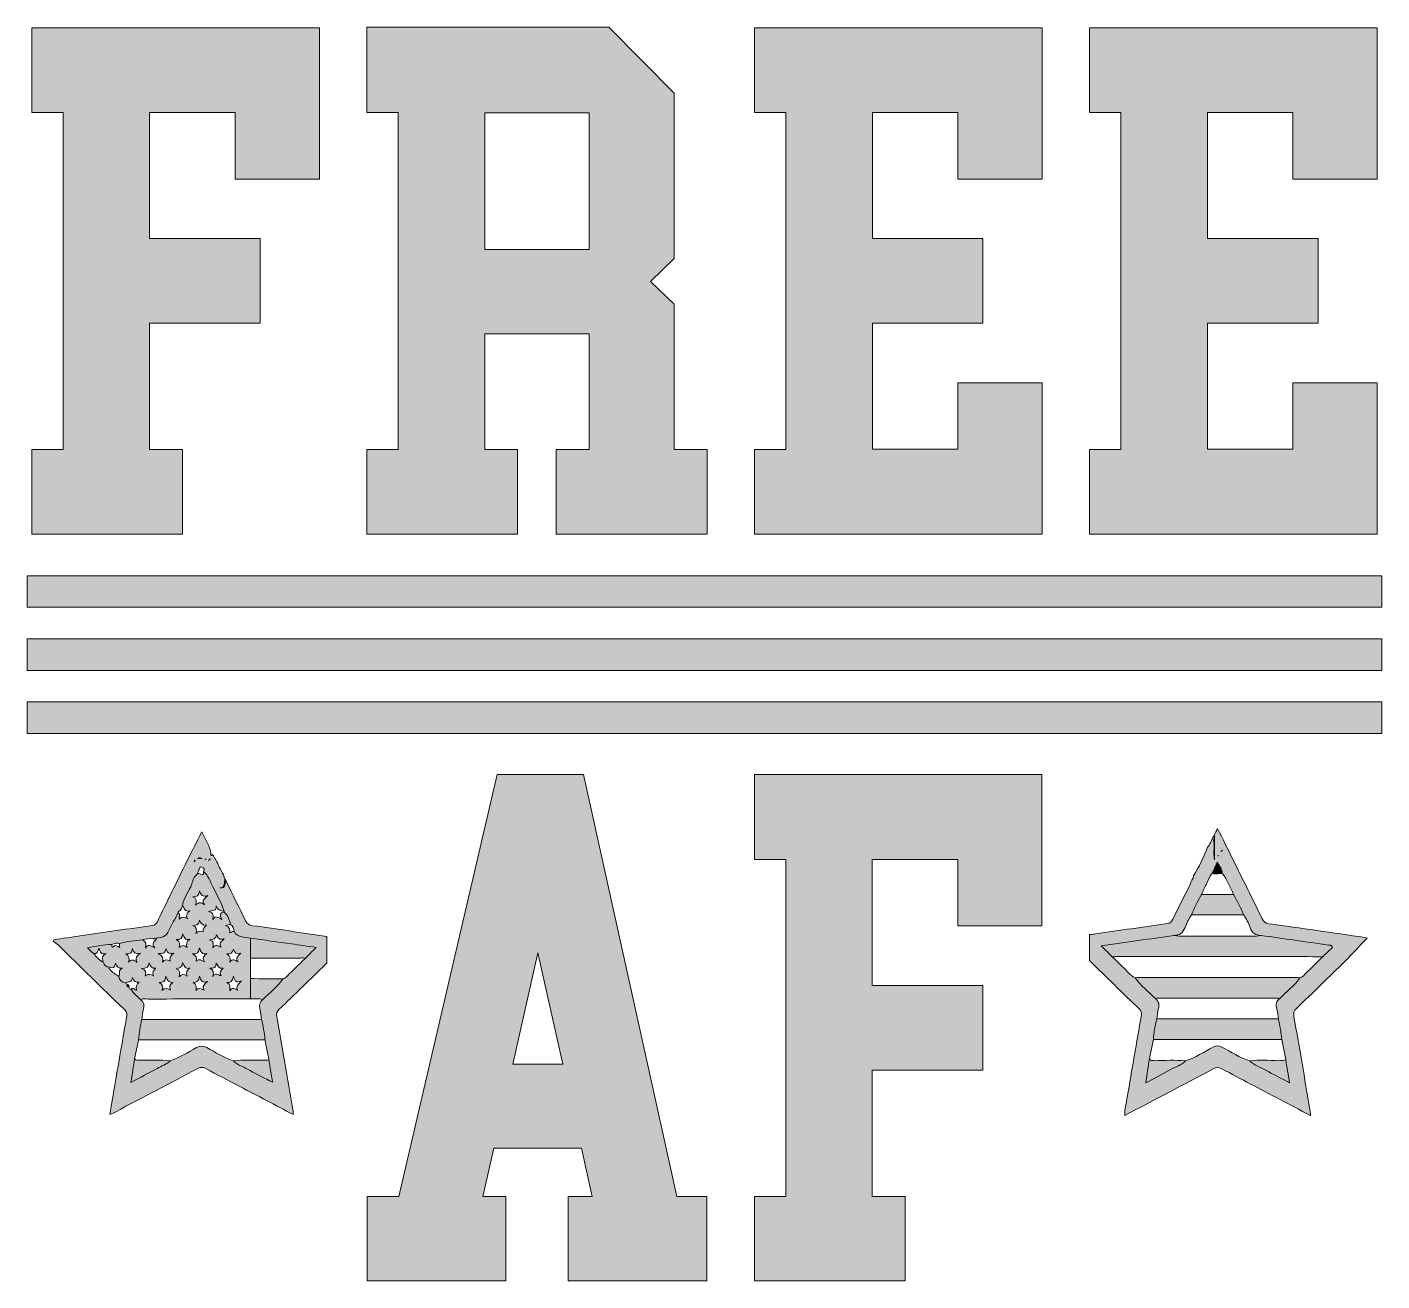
# Model space of a CAD drawing. Header units: inches. Extents: x 149 to 931, y -902 to -178.
import ezdxf

# ---------------------------------------------------------------- set-up
doc = ezdxf.new("R2010")
doc.units = ezdxf.units.IN
doc.header["$MEASUREMENT"] = 0
doc.layers.add('Layer 1', color=7, linetype='Continuous')

# ---------------------------------------------------------------- blocks, each defined once
blk = doc.blocks.new('block 3')
at = {"layer": 'Layer 1', "true_color": 0x2a4f7b}
h = blk.add_hatch(color=167, dxfattribs=at)
h.dxf.hatch_style = 2
h.paths.add_polyline_path([(219.31, -421.76), (238.35, -421.76), (238.35, -470.63), (151.22, -470.63), (151.22, -421.76), (169.34, -421.76), (169.34, -227), (151.22, -227), (151.22, -177.95), (317.42, -177.95), (317.42, -265.44), (268.73, -265.44), (268.73, -227), (219.31, -227), (219.31, -299.85), (283.19, -299.85), (283.19, -348.72), (219.31, -348.72)])
h = blk.add_hatch(color=167, dxfattribs=at)
h.dxf.hatch_style = 2
h.paths.add_polyline_path([(473.37, -354.95), (412.97, -354.95), (412.97, -421.76), (432, -421.76), (432, -470.63), (344.88, -470.63), (344.88, -421.76), (363, -421.76), (363, -227), (344.88, -227), (344.88, -177.58), (484.72, -177.58), (522.43, -215.84), (522.43, -311.38), (508.88, -324.74), (522.43, -337.74), (522.43, -421.76), (541.46, -421.76), (541.46, -470.63), (454.34, -470.63), (454.34, -421.76), (473.37, -421.76)])
h.paths.add_polyline_path([(473.37, -227.19), (412.97, -227.19), (412.97, -306.07), (473.37, -306.07)])
h = blk.add_hatch(color=167, dxfattribs=at)
h.dxf.hatch_style = 2
h.paths.add_polyline_path([(686.43, -421.57), (686.43, -383.32), (735.12, -383.32), (735.12, -470.63), (568.92, -470.63), (568.92, -421.76), (587.04, -421.76), (587.04, -227), (568.92, -227), (568.92, -177.95), (735.12, -177.95), (735.12, -265.44), (686.43, -265.44), (686.43, -227), (637.01, -227), (637.01, -299.85), (700.9, -299.85), (700.9, -348.72), (637.01, -348.72), (637.01, -421.57)])
h = blk.add_hatch(color=167, dxfattribs=at)
h.dxf.hatch_style = 2
h.paths.add_polyline_path([(880.09, -421.57), (880.09, -383.32), (928.78, -383.32), (928.78, -470.63), (762.58, -470.63), (762.58, -421.76), (780.7, -421.76), (780.7, -227), (762.58, -227), (762.58, -177.95), (928.78, -177.95), (928.78, -265.44), (880.09, -265.44), (880.09, -227), (830.67, -227), (830.67, -299.85), (894.55, -299.85), (894.55, -348.72), (830.67, -348.72), (830.67, -421.57)])
at = {"layer": 'Layer 1', "lineweight": 0}
for points in [[(219.31, -421.76), (238.35, -421.76), (238.35, -470.63), (151.22, -470.63), (151.22, -421.76), (169.34, -421.76), (169.34, -227), (151.22, -227), (151.22, -177.95), (317.42, -177.95), (317.42, -265.44), (268.73, -265.44), (268.73, -227), (219.31, -227), (219.31, -299.85), (283.19, -299.85), (283.19, -348.72), (219.31, -348.72), (219.31, -421.76)], [(473.37, -354.95), (412.97, -354.95), (412.97, -421.76), (432, -421.76), (432, -470.63), (344.88, -470.63), (344.88, -421.76), (363, -421.76), (363, -227), (344.88, -227), (344.88, -177.58), (484.72, -177.58), (522.43, -215.84), (522.43, -311.38), (508.88, -324.74), (522.43, -337.74), (522.43, -421.76), (541.46, -421.76), (541.46, -470.63), (454.34, -470.63), (454.34, -421.76), (473.37, -421.76), (473.37, -354.95)], [(686.43, -421.57), (686.43, -383.32), (735.12, -383.32), (735.12, -470.63), (568.92, -470.63), (568.92, -421.76), (587.04, -421.76), (587.04, -227), (568.92, -227), (568.92, -177.95), (735.12, -177.95), (735.12, -265.44), (686.43, -265.44), (686.43, -227), (637.01, -227), (637.01, -299.85), (700.9, -299.85), (700.9, -348.72), (637.01, -348.72), (637.01, -421.57), (686.43, -421.57)], [(880.09, -421.57), (880.09, -383.32), (928.78, -383.32), (928.78, -470.63), (762.58, -470.63), (762.58, -421.76), (780.7, -421.76), (780.7, -227), (762.58, -227), (762.58, -177.95), (928.78, -177.95), (928.78, -265.44), (880.09, -265.44), (880.09, -227), (830.67, -227), (830.67, -299.85), (894.55, -299.85), (894.55, -348.72), (830.67, -348.72), (830.67, -421.57), (880.09, -421.57)], [(473.37, -227.19), (412.97, -227.19), (412.97, -306.07), (473.37, -306.07), (473.37, -227.19)]]:
    blk.add_lwpolyline(points, dxfattribs=at)
blk = doc.blocks.new('block 4')
at = {"layer": 'Layer 1', "true_color": 0xce432c}
h = blk.add_hatch(color=22, dxfattribs=at)
h.dxf.hatch_style = 2
h.paths.add_polyline_path([(418.19, -825.73), (411.96, -853.55), (425.14, -853.55), (425.14, -902.42), (344.97, -902.42), (344.97, -853.55), (363.27, -853.55), (420.2, -609.74), (469.99, -609.74), (523.98, -853.55), (541.37, -853.55), (541.37, -902.42), (461.2, -902.42), (461.2, -853.55), (475.11, -853.55), (468.89, -825.73)])
h.paths.add_polyline_path([(458.09, -777.04), (443.63, -712.79), (429.17, -777.04)])
h = blk.add_hatch(color=22, dxfattribs=at)
h.dxf.hatch_style = 2
h.paths.add_polyline_path([(636.92, -853.55), (655.96, -853.55), (655.96, -902.42), (568.83, -902.42), (568.83, -853.55), (586.95, -853.55), (586.95, -658.79), (568.83, -658.79), (568.83, -609.74), (735.03, -609.74), (735.03, -697.23), (686.34, -697.23), (686.34, -658.79), (636.92, -658.79), (636.92, -731.64), (700.8, -731.64), (700.8, -780.51), (636.92, -780.51)])
at = {"layer": 'Layer 1', "lineweight": 0}
for points in [[(418.19, -825.73), (411.96, -853.55), (425.14, -853.55), (425.14, -902.42), (344.97, -902.42), (344.97, -853.55), (363.27, -853.55), (420.2, -609.74), (469.99, -609.74), (523.98, -853.55), (541.37, -853.55), (541.37, -902.42), (461.2, -902.42), (461.2, -853.55), (475.11, -853.55), (468.89, -825.73), (418.19, -825.73)], [(636.92, -853.55), (655.96, -853.55), (655.96, -902.42), (568.83, -902.42), (568.83, -853.55), (586.95, -853.55), (586.95, -658.79), (568.83, -658.79), (568.83, -609.74), (735.03, -609.74), (735.03, -697.23), (686.34, -697.23), (686.34, -658.79), (636.92, -658.79), (636.92, -731.64), (700.8, -731.64), (700.8, -780.51), (636.92, -780.51), (636.92, -853.55)], [(458.09, -777.04), (443.63, -712.79), (429.17, -777.04), (458.09, -777.04)]]:
    blk.add_lwpolyline(points, dxfattribs=at)
blk = doc.blocks.new('block 5')
at = {"layer": 'Layer 1', "true_color": 0xce432c}
h = blk.add_hatch(color=22, dxfattribs=at)
h.dxf.hatch_style = 2
h.paths.add_polyline_path([(931.48, -512.96), (148.52, -512.96), (148.52, -494.75), (931.48, -494.75)])
h = blk.add_hatch(color=22, dxfattribs=at)
h.dxf.hatch_style = 2
h.paths.add_polyline_path([(931.48, -549.47), (148.52, -549.47), (148.52, -531.26), (931.48, -531.26)])
h = blk.add_hatch(color=22, dxfattribs=at)
h.dxf.hatch_style = 2
h.paths.add_polyline_path([(931.48, -585.88), (148.52, -585.88), (148.52, -567.68), (931.48, -567.68)])
at = {"layer": 'Layer 1', "lineweight": 0}
for points in [[(931.48, -512.96), (148.52, -512.96), (148.52, -494.75), (931.48, -494.75), (931.48, -512.96)], [(931.48, -549.47), (148.52, -549.47), (148.52, -531.26), (931.48, -531.26), (931.48, -549.47)], [(931.48, -585.88), (148.52, -585.88), (148.52, -567.68), (931.48, -567.68), (931.48, -585.88)]]:
    blk.add_lwpolyline(points, dxfattribs=at)
blk = doc.blocks.new('block 6')
at = {"layer": 'Layer 1', "true_color": 0x2a4f7b}
h = blk.add_hatch(color=167, dxfattribs=at)
h.dxf.hatch_style = 2
edge = h.paths.add_edge_path()
edge.add_spline(control_points=[(910.17, -717.58), (914.56, -713.23), (918.71, -708.65), (922.93, -704.21), (922.7, -704.15), (922.13, -703.97), (921.54, -703.88), (903.08, -701.2), (884.62, -698.48), (866.14, -695.9), (864.17, -695.63), (863.15, -694.88), (862.29, -693.11), (856.69, -681.56), (850.97, -670.07), (845.29, -658.56), (842.44, -652.78), (839.58, -647.01), (836.53, -640.85), (835.8, -642.31), (835.3, -643.31), (834.81, -644.3), (834.8, -644.5), (834.79, -644.71), (834.78, -644.92), (834.78, -644.92), (834.78, -659.04), (834.78, -659.04), (833.76, -654.41), (835.35, -650.21), (833.8, -646.24), (832.7, -648.03), (832.27, -650.2), (830.72, -651.73), (828.49, -657.46), (825.77, -662.94), (822.63, -668.22), (822.53, -670.09), (820.95, -671.39), (820.7, -673.2), (817.32, -679.9), (813.93, -686.59), (810.6, -693.31), (809.93, -694.65), (809.29, -695.59), (807.56, -695.83), (793.75, -697.75), (779.96, -699.81), (766.15, -701.79), (764.96, -701.96), (763.78, -702.15), (762.58, -702.1), (762.58, -702.1), (762.58, -717.27), (762.58, -717.27), (772.13, -726.68), (781.74, -736.04), (791.38, -745.37), (792.44, -746.39), (792.78, -747.34), (792.51, -748.85), (789.73, -764.61), (787, -780.38), (784.36, -796.16), (783.79, -799.58), (782.81, -802.97), (782.86, -806.78), (800.12, -797.7), (817.07, -788.82), (833.97, -779.84), (835.77, -778.88), (837.16, -778.82), (838.98, -779.8), (850.02, -785.72), (861.13, -791.53), (872.21, -797.36), (878.12, -800.47), (884.03, -803.54), (890.28, -806.81), (890.12, -805.34), (890.06, -804.33), (889.9, -803.35), (886.84, -785.46), (883.81, -767.57), (880.65, -749.7), (880.3, -747.69), (880.57, -746.36), (882.1, -744.9), (891.52, -735.86), (900.89, -726.76), (910.17, -717.58)], knot_values=[0, 0, 0, 0, 1, 1, 1, 2, 2, 2, 3, 3, 3, 4, 4, 4, 5, 5, 5, 6, 6, 6, 7, 7, 7, 8, 8, 8, 9, 9, 9, 10, 10, 10, 11, 11, 11, 12, 12, 12, 13, 13, 13, 14, 14, 14, 15, 15, 15, 16, 16, 16, 17, 17, 17, 18, 18, 18, 19, 19, 19, 20, 20, 20, 21, 21, 21, 22, 22, 22, 23, 23, 23, 24, 24, 24, 25, 25, 25, 26, 26, 26, 27, 27, 27, 28, 28, 28, 29, 29, 29, 30, 30, 30, 30], degree=3, periodic=1)
edge = h.paths.add_edge_path()
edge.add_spline(control_points=[(872.42, -739.2), (870.3, -740.8), (870.05, -742.82), (870.76, -745.27), (871.27, -747.08), (871.35, -749.01), (871.63, -750.89), (872.38, -754.86), (873.39, -758.79), (873.57, -762.86), (873.57, -762.86), (875.88, -774.51), (875.88, -774.51), (876.58, -778.78), (877.29, -783.06), (878.09, -787.9), (873.28, -785.35), (868.82, -783.1), (864.47, -780.65), (861.32, -778.88), (857.71, -777.88), (855.07, -775.24), (849.33, -773.35), (844.33, -769.98), (839.01, -767.26), (837.17, -766.33), (835.85, -766.33), (834.01, -767.26), (828.68, -769.95), (823.7, -773.38), (817.95, -775.21), (815.59, -777.75), (812.24, -778.58), (809.35, -780.21), (804.78, -782.79), (800.09, -785.18), (794.99, -787.9), (795.74, -783), (796.42, -778.49), (797.11, -773.97), (797.87, -770.29), (798.63, -766.6), (799.39, -762.91), (799.7, -758.85), (800.44, -754.86), (801.39, -750.91), (801.67, -749.03), (801.79, -747.11), (802.27, -745.29), (802.92, -742.86), (802.73, -740.8), (800.6, -739.2), (796.58, -735.31), (792.16, -731.8), (788.86, -727.21), (785.75, -725.75), (783.92, -722.83), (781.44, -720.65), (779.55, -718.99), (777.83, -717.13), (776.03, -715.36), (773.95, -713.33), (771.88, -711.3), (769.29, -708.78), (783.71, -706.69), (797.48, -704.69), (811.24, -702.69), (814.56, -702.75), (816.56, -701.23), (817.76, -698.05), (818.7, -695.54), (819.8, -693), (821.51, -690.83), (823.01, -686.69), (825.2, -682.89), (827.21, -678.99), (828.17, -676.69), (829.16, -674.39), (830.56, -672.3), (831.25, -670.31), (831.97, -668.32), (833.48, -666.76), (834.36, -664.77), (835.23, -662.77), (836.27, -660.41), (837.93, -662.57), (839.1, -664.51), (839.26, -666.94), (842.15, -670.57), (843.8, -674.87), (845.81, -678.98), (847.77, -682.89), (850, -686.68), (851.49, -690.81), (853.17, -693), (854.32, -695.53), (855.26, -698.06), (856.44, -701.27), (858.48, -702.74), (861.79, -702.7), (874.72, -704.54), (887.65, -706.38), (900.57, -708.26), (901.31, -708.36), (902.39, -708.26), (902.69, -709.11), (903.02, -710.04), (901.98, -710.47), (901.44, -711.01), (900.09, -712.38), (898.66, -713.67), (897.26, -714.99), (893.48, -718.73), (889.71, -722.48), (885.9, -726.18), (885.42, -726.64), (884.72, -726.87), (884.12, -727.21), (880.85, -731.82), (876.39, -735.27), (872.42, -739.2)], knot_values=[0, 0, 0, 0, 1, 1, 1, 2, 2, 2, 3, 3, 3, 4, 4, 4, 5, 5, 5, 6, 6, 6, 7, 7, 7, 8, 8, 8, 9, 9, 9, 10, 10, 10, 11, 11, 11, 12, 12, 12, 13, 13, 13, 14, 14, 14, 15, 15, 15, 16, 16, 16, 17, 17, 17, 18, 18, 18, 19, 19, 19, 20, 20, 20, 21, 21, 21, 22, 22, 22, 23, 23, 23, 24, 24, 24, 25, 25, 25, 26, 26, 26, 27, 27, 27, 28, 28, 28, 29, 29, 29, 30, 30, 30, 31, 31, 31, 32, 32, 32, 33, 33, 33, 34, 34, 34, 35, 35, 35, 36, 36, 36, 37, 37, 37, 38, 38, 38, 39, 39, 39, 40, 40, 40, 40], degree=3, periodic=1)
h = blk.add_hatch(color=167, dxfattribs=at)
h.dxf.hatch_style = 2
edge = h.paths.add_edge_path()
edge.add_spline(control_points=[(833.8, -646.24), (833.82, -645.57), (834.25, -645.21), (834.78, -644.92), (834.78, -649.42), (834.78, -653.93), (834.78, -659.04), (833.76, -654.41), (835.35, -650.21), (833.8, -646.24)], knot_values=[0, 0, 0, 0, 1, 1, 1, 2, 2, 2, 3, 3, 3, 3], degree=3, periodic=1)
at = {"layer": 'Layer 1', "true_color": 0x040405}
h = blk.add_hatch(color=178, dxfattribs=at)
h.dxf.hatch_style = 2
edge = h.paths.add_edge_path()
edge.add_spline(control_points=[(836.81, -656.63), (836.76, -656.71), (836.7, -656.78), (836.64, -656.85), (836.69, -656.77), (836.74, -656.69), (836.79, -656.61), (836.83, -656.53), (836.87, -656.45), (836.92, -656.38), (836.88, -656.46), (836.85, -656.55), (836.81, -656.63)], knot_values=[0, 0, 0, 0, 1, 1, 1, 2, 2, 2, 3, 3, 3, 4, 4, 4, 4], degree=3, periodic=1)
at = {"layer": 'Layer 1', "true_color": 0x2a4f7b}
h = blk.add_hatch(color=167, dxfattribs=at)
h.dxf.hatch_style = 2
edge = h.paths.add_edge_path()
edge.add_spline(control_points=[(836.79, -656.61), (836.74, -656.69), (836.69, -656.77), (836.64, -656.85), (836.7, -656.78), (836.76, -656.71), (836.81, -656.63), (836.81, -656.63), (836.79, -656.61), (836.79, -656.61)], knot_values=[0, 0, 0, 0, 1, 1, 1, 2, 2, 2, 3, 3, 3, 3], degree=3, periodic=1)
h = blk.add_hatch(color=167, dxfattribs=at)
h.dxf.hatch_style = 2
edge = h.paths.add_edge_path()
edge.add_spline(control_points=[(836.81, -656.63), (836.85, -656.55), (836.88, -656.46), (836.92, -656.38), (836.87, -656.45), (836.83, -656.53), (836.79, -656.61), (836.79, -656.61), (836.81, -656.63), (836.81, -656.63)], knot_values=[0, 0, 0, 0, 1, 1, 1, 2, 2, 2, 3, 3, 3, 3], degree=3, periodic=1)
h = blk.add_hatch(color=167, dxfattribs=at)
h.dxf.hatch_style = 2
edge = h.paths.add_edge_path()
edge.add_spline(control_points=[(838.62, -654.16), (838.59, -654.24), (838.55, -654.33), (838.52, -654.41), (838.56, -654.33), (838.6, -654.26), (838.65, -654.18), (838.65, -654.18), (838.62, -654.16), (838.62, -654.16)], knot_values=[0, 0, 0, 0, 1, 1, 1, 2, 2, 2, 3, 3, 3, 3], degree=3, periodic=1)
h = blk.add_hatch(color=167, dxfattribs=at)
h.dxf.hatch_style = 2
edge = h.paths.add_edge_path()
edge.add_spline(control_points=[(839.24, -653.55), (839.03, -653.75), (838.83, -653.95), (838.62, -654.16), (838.62, -654.16), (838.65, -654.18), (838.65, -654.18), (838.85, -653.98), (839.05, -653.77), (839.26, -653.57), (839.26, -653.57), (839.24, -653.55), (839.24, -653.55)], knot_values=[0, 0, 0, 0, 1, 1, 1, 2, 2, 2, 3, 3, 3, 4, 4, 4, 4], degree=3, periodic=1)
h = blk.add_hatch(color=167, dxfattribs=at)
h.dxf.hatch_style = 2
edge = h.paths.add_edge_path()
edge.add_spline(control_points=[(839.26, -653.57), (839.31, -653.48), (839.36, -653.39), (839.41, -653.31), (839.35, -653.39), (839.29, -653.47), (839.24, -653.55), (839.24, -653.55), (839.26, -653.57), (839.26, -653.57)], knot_values=[0, 0, 0, 0, 1, 1, 1, 2, 2, 2, 3, 3, 3, 3], degree=3, periodic=1)
at = {"layer": 'Layer 1', "true_color": 0xce432c}
h = blk.add_hatch(color=22, dxfattribs=at)
h.dxf.hatch_style = 2
edge = h.paths.add_edge_path()
edge.add_spline(control_points=[(839.26, -666.94), (837.6, -666.99), (835.94, -667.05), (834.28, -667.1), (834.01, -666.98), (833.75, -666.87), (833.48, -666.76), (834.36, -664.77), (835.23, -662.77), (836.27, -660.41), (837.93, -662.57), (839.1, -664.51), (839.26, -666.94)], knot_values=[0, 0, 0, 0, 1, 1, 1, 2, 2, 2, 3, 3, 3, 4, 4, 4, 4], degree=3, periodic=1)
h = blk.add_hatch(color=22, dxfattribs=at)
h.dxf.hatch_style = 2
edge = h.paths.add_edge_path()
edge.add_spline(control_points=[(851.49, -690.81), (841.5, -690.82), (831.5, -690.83), (821.51, -690.83), (823.01, -686.69), (825.2, -682.89), (827.21, -678.99), (833.41, -678.99), (839.61, -678.98), (845.81, -678.98), (847.77, -682.89), (850, -686.68), (851.49, -690.81)], knot_values=[0, 0, 0, 0, 1, 1, 1, 2, 2, 2, 3, 3, 3, 4, 4, 4, 4], degree=3, periodic=1)
h = blk.add_hatch(color=22, dxfattribs=at)
h.dxf.hatch_style = 2
edge = h.paths.add_edge_path()
edge.add_spline(control_points=[(897.26, -714.99), (881.77, -714.96), (866.27, -714.92), (850.78, -714.91), (826.93, -714.9), (803.09, -714.9), (779.24, -714.94), (778.17, -714.94), (777, -714.47), (776.03, -715.36), (773.95, -713.33), (771.88, -711.3), (769.29, -708.78), (783.71, -706.69), (797.48, -704.69), (811.24, -702.69), (812.24, -702.82), (813.24, -703.05), (814.25, -703.05), (829.09, -703.07), (843.94, -703.07), (858.78, -703.05), (859.79, -703.05), (860.79, -702.82), (861.79, -702.7), (874.72, -704.54), (887.65, -706.38), (900.57, -708.26), (901.31, -708.36), (902.39, -708.26), (902.69, -709.11), (903.02, -710.04), (901.98, -710.47), (901.44, -711.01), (900.09, -712.38), (898.66, -713.67), (897.26, -714.99)], knot_values=[0, 0, 0, 0, 1, 1, 1, 2, 2, 2, 3, 3, 3, 4, 4, 4, 5, 5, 5, 6, 6, 6, 7, 7, 7, 8, 8, 8, 9, 9, 9, 10, 10, 10, 11, 11, 11, 12, 12, 12, 12], degree=3, periodic=1)
h = blk.add_hatch(color=22, dxfattribs=at)
h.dxf.hatch_style = 2
edge = h.paths.add_edge_path()
edge.add_spline(control_points=[(788.86, -727.21), (789.66, -727.13), (790.47, -726.99), (791.27, -726.99), (821.42, -726.98), (851.56, -726.98), (881.71, -726.99), (882.51, -726.99), (883.31, -727.13), (884.12, -727.21), (880.85, -731.82), (876.39, -735.27), (872.42, -739.2), (871.84, -739.11), (871.26, -738.92), (870.68, -738.92), (847.9, -738.91), (825.12, -738.91), (802.35, -738.92), (801.77, -738.92), (801.18, -739.1), (800.6, -739.2), (796.58, -735.31), (792.16, -731.8), (788.86, -727.21)], knot_values=[0, 0, 0, 0, 1, 1, 1, 2, 2, 2, 3, 3, 3, 4, 4, 4, 5, 5, 5, 6, 6, 6, 7, 7, 7, 8, 8, 8, 8], degree=3, periodic=1)
h = blk.add_hatch(color=22, dxfattribs=at)
h.dxf.hatch_style = 2
edge = h.paths.add_edge_path()
edge.add_spline(control_points=[(799.39, -762.91), (799.7, -758.85), (800.44, -754.86), (801.39, -750.9), (824.8, -750.9), (848.21, -750.9), (871.63, -750.89), (872.38, -754.86), (873.39, -758.79), (873.57, -762.86), (848.85, -762.88), (824.12, -762.89), (799.39, -762.91)], knot_values=[0, 0, 0, 0, 1, 1, 1, 2, 2, 2, 3, 3, 3, 4, 4, 4, 4], degree=3, periodic=1)
h = blk.add_hatch(color=22, dxfattribs=at)
h.dxf.hatch_style = 2
edge = h.paths.add_edge_path()
edge.add_spline(control_points=[(797.11, -773.97), (797.72, -775.42), (799, -774.85), (800.03, -774.89), (806, -775.11), (811.98, -774.53), (817.95, -775.21), (815.59, -777.75), (812.24, -778.58), (809.35, -780.21), (804.78, -782.79), (800.09, -785.18), (794.99, -787.9), (795.74, -783), (796.42, -778.49), (797.11, -773.97)], knot_values=[0, 0, 0, 0, 1, 1, 1, 2, 2, 2, 3, 3, 3, 4, 4, 4, 5, 5, 5, 5], degree=3, periodic=1)
h = blk.add_hatch(color=22, dxfattribs=at)
h.dxf.hatch_style = 2
edge = h.paths.add_edge_path()
edge.add_spline(control_points=[(855.07, -775.24), (860.7, -774.48), (866.36, -775.11), (872, -774.9), (873.3, -774.85), (874.64, -775.18), (875.88, -774.5), (876.58, -778.78), (877.29, -783.06), (878.09, -787.9), (873.28, -785.35), (868.82, -783.1), (864.47, -780.65), (861.32, -778.88), (857.71, -777.88), (855.07, -775.24)], knot_values=[0, 0, 0, 0, 1, 1, 1, 2, 2, 2, 3, 3, 3, 4, 4, 4, 5, 5, 5, 5], degree=3, periodic=1)
at = {"layer": 'Layer 1', "lineweight": 0}
for points, knots in [([(910.17, -717.58), (914.56, -713.23), (918.71, -708.65), (922.93, -704.21), (922.7, -704.15), (922.13, -703.97), (921.54, -703.88), (903.08, -701.2), (884.62, -698.48), (866.14, -695.9), (864.17, -695.63), (863.15, -694.88), (862.29, -693.11), (856.69, -681.56), (850.97, -670.07), (845.29, -658.56), (842.44, -652.78), (839.58, -647.01), (836.53, -640.85), (835.8, -642.31), (835.3, -643.31), (834.81, -644.3), (834.8, -644.5), (834.79, -644.71), (834.78, -644.92), (834.78, -644.92), (834.78, -659.04), (834.78, -659.04), (833.76, -654.41), (835.35, -650.21), (833.8, -646.24), (832.7, -648.03), (832.27, -650.2), (830.72, -651.73), (828.49, -657.46), (825.77, -662.94), (822.63, -668.22), (822.53, -670.09), (820.95, -671.39), (820.7, -673.2), (817.32, -679.9), (813.93, -686.59), (810.6, -693.31), (809.93, -694.65), (809.29, -695.59), (807.56, -695.83), (793.75, -697.75), (779.96, -699.81), (766.15, -701.79), (764.96, -701.96), (763.78, -702.15), (762.58, -702.1), (762.58, -702.1), (762.58, -717.27), (762.58, -717.27), (772.13, -726.68), (781.74, -736.04), (791.38, -745.37), (792.44, -746.39), (792.78, -747.34), (792.51, -748.85), (789.73, -764.61), (787, -780.38), (784.36, -796.16), (783.79, -799.58), (782.81, -802.97), (782.86, -806.78), (800.12, -797.7), (817.07, -788.82), (833.97, -779.84), (835.77, -778.88), (837.16, -778.82), (838.98, -779.8), (850.02, -785.72), (861.13, -791.53), (872.21, -797.36), (878.12, -800.47), (884.03, -803.54), (890.28, -806.81), (890.12, -805.34), (890.06, -804.33), (889.9, -803.35), (886.84, -785.46), (883.81, -767.57), (880.65, -749.7), (880.3, -747.69), (880.57, -746.36), (882.1, -744.9), (891.52, -735.86), (900.89, -726.76), (910.17, -717.58)], [0, 0, 0, 0, 1, 1, 1, 2, 2, 2, 3, 3, 3, 4, 4, 4, 5, 5, 5, 6, 6, 6, 7, 7, 7, 8, 8, 8, 9, 9, 9, 10, 10, 10, 11, 11, 11, 12, 12, 12, 13, 13, 13, 14, 14, 14, 15, 15, 15, 16, 16, 16, 17, 17, 17, 18, 18, 18, 19, 19, 19, 20, 20, 20, 21, 21, 21, 22, 22, 22, 23, 23, 23, 24, 24, 24, 25, 25, 25, 26, 26, 26, 27, 27, 27, 28, 28, 28, 29, 29, 29, 30, 30, 30, 30]), ([(833.8, -646.24), (833.82, -645.57), (834.25, -645.21), (834.78, -644.92), (834.78, -649.42), (834.78, -653.93), (834.78, -659.04), (833.76, -654.41), (835.35, -650.21), (833.8, -646.24)], [0, 0, 0, 0, 1, 1, 1, 2, 2, 2, 3, 3, 3, 3]), ([(836.81, -656.63), (836.76, -656.71), (836.7, -656.78), (836.64, -656.85), (836.69, -656.77), (836.74, -656.69), (836.79, -656.61), (836.83, -656.53), (836.87, -656.45), (836.92, -656.38), (836.88, -656.46), (836.85, -656.55), (836.81, -656.63)], [0, 0, 0, 0, 1, 1, 1, 2, 2, 2, 3, 3, 3, 4, 4, 4, 4]), ([(836.79, -656.61), (836.74, -656.69), (836.69, -656.77), (836.64, -656.85), (836.7, -656.78), (836.76, -656.71), (836.81, -656.63), (836.81, -656.63), (836.79, -656.61), (836.79, -656.61)], [0, 0, 0, 0, 1, 1, 1, 2, 2, 2, 3, 3, 3, 3]), ([(836.81, -656.63), (836.85, -656.55), (836.88, -656.46), (836.92, -656.38), (836.87, -656.45), (836.83, -656.53), (836.79, -656.61), (836.79, -656.61), (836.81, -656.63), (836.81, -656.63)], [0, 0, 0, 0, 1, 1, 1, 2, 2, 2, 3, 3, 3, 3]), ([(838.62, -654.16), (838.59, -654.24), (838.55, -654.33), (838.52, -654.41), (838.56, -654.33), (838.6, -654.26), (838.65, -654.18), (838.65, -654.18), (838.62, -654.16), (838.62, -654.16)], [0, 0, 0, 0, 1, 1, 1, 2, 2, 2, 3, 3, 3, 3]), ([(839.24, -653.55), (839.03, -653.75), (838.83, -653.95), (838.62, -654.16), (838.62, -654.16), (838.65, -654.18), (838.65, -654.18), (838.85, -653.98), (839.05, -653.77), (839.26, -653.57), (839.26, -653.57), (839.24, -653.55), (839.24, -653.55)], [0, 0, 0, 0, 1, 1, 1, 2, 2, 2, 3, 3, 3, 4, 4, 4, 4]), ([(839.26, -653.57), (839.31, -653.48), (839.36, -653.39), (839.41, -653.31), (839.35, -653.39), (839.29, -653.47), (839.24, -653.55), (839.24, -653.55), (839.26, -653.57), (839.26, -653.57)], [0, 0, 0, 0, 1, 1, 1, 2, 2, 2, 3, 3, 3, 3]), ([(872.42, -739.2), (870.3, -740.8), (870.05, -742.82), (870.76, -745.27), (871.27, -747.08), (871.35, -749.01), (871.63, -750.89), (872.38, -754.86), (873.39, -758.79), (873.57, -762.86), (873.57, -762.86), (875.88, -774.51), (875.88, -774.51), (876.58, -778.78), (877.29, -783.06), (878.09, -787.9), (873.28, -785.35), (868.82, -783.1), (864.47, -780.65), (861.32, -778.88), (857.71, -777.88), (855.07, -775.24), (849.33, -773.35), (844.33, -769.98), (839.01, -767.26), (837.17, -766.33), (835.85, -766.33), (834.01, -767.26), (828.68, -769.95), (823.7, -773.38), (817.95, -775.21), (815.59, -777.75), (812.24, -778.58), (809.35, -780.21), (804.78, -782.79), (800.09, -785.18), (794.99, -787.9), (795.74, -783), (796.42, -778.49), (797.11, -773.97), (797.87, -770.29), (798.63, -766.6), (799.39, -762.91), (799.7, -758.85), (800.44, -754.86), (801.39, -750.91), (801.67, -749.03), (801.79, -747.11), (802.27, -745.29), (802.92, -742.86), (802.73, -740.8), (800.6, -739.2), (796.58, -735.31), (792.16, -731.8), (788.86, -727.21), (785.75, -725.75), (783.92, -722.83), (781.44, -720.65), (779.55, -718.99), (777.83, -717.13), (776.03, -715.36), (773.95, -713.33), (771.88, -711.3), (769.29, -708.78), (783.71, -706.69), (797.48, -704.69), (811.24, -702.69), (814.56, -702.75), (816.56, -701.23), (817.76, -698.05), (818.7, -695.54), (819.8, -693), (821.51, -690.83), (823.01, -686.69), (825.2, -682.89), (827.21, -678.99), (828.17, -676.69), (829.16, -674.39), (830.56, -672.3), (831.25, -670.31), (831.97, -668.32), (833.48, -666.76), (834.36, -664.77), (835.23, -662.77), (836.27, -660.41), (837.93, -662.57), (839.1, -664.51), (839.26, -666.94), (842.15, -670.57), (843.8, -674.87), (845.81, -678.98), (847.77, -682.89), (850, -686.68), (851.49, -690.81), (853.17, -693), (854.32, -695.53), (855.26, -698.06), (856.44, -701.27), (858.48, -702.74), (861.79, -702.7), (874.72, -704.54), (887.65, -706.38), (900.57, -708.26), (901.31, -708.36), (902.39, -708.26), (902.69, -709.11), (903.02, -710.04), (901.98, -710.47), (901.44, -711.01), (900.09, -712.38), (898.66, -713.67), (897.26, -714.99), (893.48, -718.73), (889.71, -722.48), (885.9, -726.18), (885.42, -726.64), (884.72, -726.87), (884.12, -727.21), (880.85, -731.82), (876.39, -735.27), (872.42, -739.2)], [0, 0, 0, 0, 1, 1, 1, 2, 2, 2, 3, 3, 3, 4, 4, 4, 5, 5, 5, 6, 6, 6, 7, 7, 7, 8, 8, 8, 9, 9, 9, 10, 10, 10, 11, 11, 11, 12, 12, 12, 13, 13, 13, 14, 14, 14, 15, 15, 15, 16, 16, 16, 17, 17, 17, 18, 18, 18, 19, 19, 19, 20, 20, 20, 21, 21, 21, 22, 22, 22, 23, 23, 23, 24, 24, 24, 25, 25, 25, 26, 26, 26, 27, 27, 27, 28, 28, 28, 29, 29, 29, 30, 30, 30, 31, 31, 31, 32, 32, 32, 33, 33, 33, 34, 34, 34, 35, 35, 35, 36, 36, 36, 37, 37, 37, 38, 38, 38, 39, 39, 39, 40, 40, 40, 40]), ([(839.26, -666.94), (837.6, -666.99), (835.94, -667.05), (834.28, -667.1), (834.01, -666.98), (833.75, -666.87), (833.48, -666.76), (834.36, -664.77), (835.23, -662.77), (836.27, -660.41), (837.93, -662.57), (839.1, -664.51), (839.26, -666.94)], [0, 0, 0, 0, 1, 1, 1, 2, 2, 2, 3, 3, 3, 4, 4, 4, 4]), ([(851.49, -690.81), (841.5, -690.82), (831.5, -690.83), (821.51, -690.83), (823.01, -686.69), (825.2, -682.89), (827.21, -678.99), (833.41, -678.99), (839.61, -678.98), (845.81, -678.98), (847.77, -682.89), (850, -686.68), (851.49, -690.81)], [0, 0, 0, 0, 1, 1, 1, 2, 2, 2, 3, 3, 3, 4, 4, 4, 4]), ([(897.26, -714.99), (881.77, -714.96), (866.27, -714.92), (850.78, -714.91), (826.93, -714.9), (803.09, -714.9), (779.24, -714.94), (778.17, -714.94), (777, -714.47), (776.03, -715.36), (773.95, -713.33), (771.88, -711.3), (769.29, -708.78), (783.71, -706.69), (797.48, -704.69), (811.24, -702.69), (812.24, -702.82), (813.24, -703.05), (814.25, -703.05), (829.09, -703.07), (843.94, -703.07), (858.78, -703.05), (859.79, -703.05), (860.79, -702.82), (861.79, -702.7), (874.72, -704.54), (887.65, -706.38), (900.57, -708.26), (901.31, -708.36), (902.39, -708.26), (902.69, -709.11), (903.02, -710.04), (901.98, -710.47), (901.44, -711.01), (900.09, -712.38), (898.66, -713.67), (897.26, -714.99)], [0, 0, 0, 0, 1, 1, 1, 2, 2, 2, 3, 3, 3, 4, 4, 4, 5, 5, 5, 6, 6, 6, 7, 7, 7, 8, 8, 8, 9, 9, 9, 10, 10, 10, 11, 11, 11, 12, 12, 12, 12]), ([(788.86, -727.21), (789.66, -727.13), (790.47, -726.99), (791.27, -726.99), (821.42, -726.98), (851.56, -726.98), (881.71, -726.99), (882.51, -726.99), (883.31, -727.13), (884.12, -727.21), (880.85, -731.82), (876.39, -735.27), (872.42, -739.2), (871.84, -739.11), (871.26, -738.92), (870.68, -738.92), (847.9, -738.91), (825.12, -738.91), (802.35, -738.92), (801.77, -738.92), (801.18, -739.1), (800.6, -739.2), (796.58, -735.31), (792.16, -731.8), (788.86, -727.21)], [0, 0, 0, 0, 1, 1, 1, 2, 2, 2, 3, 3, 3, 4, 4, 4, 5, 5, 5, 6, 6, 6, 7, 7, 7, 8, 8, 8, 8]), ([(799.39, -762.91), (799.7, -758.85), (800.44, -754.86), (801.39, -750.9), (824.8, -750.9), (848.21, -750.9), (871.63, -750.89), (872.38, -754.86), (873.39, -758.79), (873.57, -762.86), (848.85, -762.88), (824.12, -762.89), (799.39, -762.91)], [0, 0, 0, 0, 1, 1, 1, 2, 2, 2, 3, 3, 3, 4, 4, 4, 4]), ([(797.11, -773.97), (797.72, -775.42), (799, -774.85), (800.03, -774.89), (806, -775.11), (811.98, -774.53), (817.95, -775.21), (815.59, -777.75), (812.24, -778.58), (809.35, -780.21), (804.78, -782.79), (800.09, -785.18), (794.99, -787.9), (795.74, -783), (796.42, -778.49), (797.11, -773.97)], [0, 0, 0, 0, 1, 1, 1, 2, 2, 2, 3, 3, 3, 4, 4, 4, 5, 5, 5, 5]), ([(855.07, -775.24), (860.7, -774.48), (866.36, -775.11), (872, -774.9), (873.3, -774.85), (874.64, -775.18), (875.88, -774.5), (876.58, -778.78), (877.29, -783.06), (878.09, -787.9), (873.28, -785.35), (868.82, -783.1), (864.47, -780.65), (861.32, -778.88), (857.71, -777.88), (855.07, -775.24)], [0, 0, 0, 0, 1, 1, 1, 2, 2, 2, 3, 3, 3, 4, 4, 4, 5, 5, 5, 5])]:
    blk.add_open_spline(points, degree=3, knots=knots, dxfattribs=at)
blk = doc.blocks.new('block 7')
at = {"layer": 'Layer 1', "true_color": 0x2a4f7b}
h = blk.add_hatch(color=167, dxfattribs=at)
h.dxf.hatch_style = 2
edge = h.paths.add_edge_path()
edge.add_spline(control_points=[(321.66, -703.29), (307.39, -701.19), (293.13, -699.05), (278.84, -697.06), (276.81, -696.78), (275.69, -696.08), (274.8, -694.21), (271.16, -686.62), (267.35, -679.11), (263.61, -671.57), (263.46, -671.7), (263.22, -671.79), (263.18, -671.95), (262.49, -674.65), (262.35, -675.18), (261.1, -675.19), (262.55, -674.82), (262.61, -672.44), (262.77, -670.14), (262.52, -669.34), (262.27, -668.54), (262.02, -667.74), (260.53, -664.82), (259.03, -661.9), (257.54, -658.98), (256.95, -657.94), (256.36, -656.9), (255.76, -655.86), (255.51, -656.11), (255.15, -656.62), (255.02, -656.57), (254.29, -656.26), (254.93, -655.62), (254.78, -655.15), (254.05, -650.71), (251.35, -647.16), (249.5, -642.79), (246.49, -648.7), (243.64, -654.17), (240.92, -659.7), (235.1, -671.49), (229.34, -683.3), (223.6, -695.12), (223.06, -696.24), (222.34, -696.73), (221.11, -696.91), (207.09, -698.9), (193.08, -700.94), (179.06, -702.97), (174.03, -703.71), (169, -704.46), (163.97, -705.2), (163.97, -705.2), (163.5, -706.02), (163.5, -706.02), (164.54, -706.82), (165.66, -707.51), (166.59, -708.41), (179.2, -720.67), (191.79, -732.94), (204.38, -745.22), (205.44, -746.25), (206.53, -747.08), (206.19, -749), (203.85, -762.04), (201.64, -775.11), (199.39, -788.17), (198.38, -794.07), (197.38, -799.97), (196.3, -806.29), (197.77, -805.57), (198.76, -805.12), (199.72, -804.61), (215.53, -796.3), (231.35, -788.01), (247.13, -779.62), (248.83, -778.72), (250.12, -778.73), (251.79, -779.65), (258.31, -783.2), (264.92, -786.6), (271.49, -790.05), (281.68, -795.41), (291.87, -800.77), (302.37, -806.29), (302.26, -805.05), (302.25, -804.18), (302.1, -803.32), (299.04, -785.4), (296.01, -767.48), (292.84, -749.59), (292.51, -747.73), (292.97, -746.64), (294.24, -745.41), (303.21, -736.76), (312.12, -728.05), (321.04, -719.35), (321.25, -719.14), (321.46, -718.93), (321.66, -718.72), (321.66, -718.72), (321.66, -703.29), (321.66, -703.29)], knot_values=[0, 0, 0, 0, 1, 1, 1, 2, 2, 2, 3, 3, 3, 4, 4, 4, 5, 5, 5, 6, 6, 6, 7, 7, 7, 8, 8, 8, 9, 9, 9, 10, 10, 10, 11, 11, 11, 12, 12, 12, 13, 13, 13, 14, 14, 14, 15, 15, 15, 16, 16, 16, 17, 17, 17, 18, 18, 18, 19, 19, 19, 20, 20, 20, 21, 21, 21, 22, 22, 22, 23, 23, 23, 24, 24, 24, 25, 25, 25, 26, 26, 26, 27, 27, 27, 28, 28, 28, 29, 29, 29, 30, 30, 30, 31, 31, 31, 32, 32, 32, 33, 33, 33, 34, 34, 34, 34], degree=3, periodic=1)
edge = h.paths.add_edge_path()
edge.add_spline(control_points=[(253.99, -658.91), (254.05, -658.67), (254.1, -658.43), (254.16, -658.19), (254.66, -658.58), (254.21, -658.71), (253.99, -658.91)], knot_values=[0, 0, 0, 0, 1, 1, 1, 2, 2, 2, 2], degree=3, periodic=1)
edge = h.paths.add_edge_path()
edge.add_spline(control_points=[(253.88, -659), (253.7, -659.12), (253.52, -659.25), (253.35, -659.37), (253.22, -658.79), (253.63, -659.02), (253.88, -659)], knot_values=[0, 0, 0, 0, 1, 1, 1, 2, 2, 2, 2], degree=3, periodic=1)
edge = h.paths.add_edge_path()
edge.add_spline(control_points=[(251.68, -658.52), (251.71, -658.58), (251.74, -658.64), (251.76, -658.71), (251.67, -658.73), (251.58, -658.77), (251.5, -658.76), (251.47, -658.76), (251.44, -658.64), (251.42, -658.58), (251.42, -658.58), (251.68, -658.52), (251.68, -658.52)], knot_values=[0, 0, 0, 0, 1, 1, 1, 2, 2, 2, 3, 3, 3, 4, 4, 4, 4], degree=3, periodic=1)
edge = h.paths.add_edge_path()
edge.add_spline(control_points=[(249.75, -658.15), (249.75, -658.15), (246.93, -658.15), (246.93, -658.15), (248.1, -657.61), (248.92, -657.83), (249.75, -658.15)], knot_values=[0, 0, 0, 0, 1, 1, 1, 2, 2, 2, 2], degree=3, periodic=1)
edge = h.paths.add_edge_path()
edge.add_spline(control_points=[(245.5, -658.98), (245.46, -659.36), (245.42, -659.75), (245.37, -660.24), (244.79, -659.66), (245.06, -659.31), (245.5, -658.98)], knot_values=[0, 0, 0, 0, 1, 1, 1, 2, 2, 2, 2], degree=3, periodic=1)
edge = h.paths.add_edge_path()
edge.add_spline(control_points=[(309, -716.22), (305.59, -719.55), (302.18, -722.89), (298.77, -726.23), (298.06, -726.92), (297.45, -727.75), (296.37, -727.88), (293.1, -732.39), (288.76, -735.84), (284.82, -739.68), (282.72, -741.26), (282.51, -743.27), (283.17, -745.68), (283.65, -747.47), (283.75, -749.37), (284.03, -751.22), (284.99, -755.1), (285.61, -759.04), (285.98, -763.02), (286.73, -766.84), (287.49, -770.65), (288.24, -774.46), (288.93, -778.68), (289.61, -782.9), (290.37, -787.6), (285.84, -785.24), (281.56, -783.21), (277.48, -780.83), (274.23, -778.94), (270.46, -777.91), (267.71, -775.16), (262.24, -773.41), (257.46, -770.25), (252.44, -767.57), (250.25, -766.4), (248.62, -766.4), (246.43, -767.57), (241.42, -770.25), (236.62, -773.39), (231.16, -775.18), (229.14, -777.41), (226.25, -778.16), (223.73, -779.55), (218.84, -782.23), (213.89, -784.81), (208.54, -787.65), (209.28, -782.8), (209.96, -778.33), (210.64, -773.87), (211.4, -770.25), (212.16, -766.62), (212.92, -763), (213.16, -759), (214.03, -755.11), (214.84, -751.21), (215.15, -749.23), (215.32, -747.22), (215.8, -745.29), (216.36, -743.03), (216.08, -741.18), (214.11, -739.77), (212.19, -737.91), (209.86, -736.42), (208.72, -733.85), (207.82, -733.93), (207.38, -733.46), (207.26, -732.61), (206.42, -732.42), (206.1, -731.93), (206.43, -731.09), (206.03, -730.76), (205.63, -730.43), (205.22, -730.1), (203.15, -729.69), (201.89, -728.47), (201.5, -726.38), (199.66, -725.18), (197.75, -724.09), (196.32, -722.35), (195.95, -721.91), (195.73, -721.61), (196.09, -721.11), (194.03, -721.22), (193.24, -719.73), (192.44, -718.24), (190.41, -716.83), (188.53, -715.25), (187.06, -713.23), (185.74, -712.47), (184.84, -711.29), (183.51, -709.78), (188.37, -709.02), (192.84, -707.94), (197.49, -707.98), (198.86, -707.2), (200.31, -706.95), (201.85, -707.41), (206.23, -706.17), (210.72, -705.55), (215.26, -705.32), (217.23, -704.54), (219.27, -704.42), (221.34, -704.67), (221.58, -704.24), (221.83, -704.23), (222.08, -704.66), (222.08, -704.66), (223.15, -704.69), (223.15, -704.69), (223.33, -704.46), (223.52, -704.02), (223.69, -704.03), (230.11, -704.38), (230.51, -698.57), (232.96, -694.91), (234.06, -693.27), (234.88, -691.45), (235.83, -689.71), (235.7, -688.7), (236.43, -688.36), (237.15, -688.02), (237.06, -687.6), (237.25, -687.35), (237.64, -687.23), (237.85, -686.67), (238.06, -686.1), (238.27, -685.54), (238.88, -681.43), (241.4, -678.12), (243.13, -674.51), (244.12, -672.43), (244.23, -669.99), (245.86, -668.15), (246.33, -667.62), (246.87, -667.28), (247.34, -666.82), (247, -665.97), (247.43, -665.25), (247.89, -664.66), (248.33, -664.09), (248.12, -662.62), (249.54, -663.22), (250.65, -663.69), (251.42, -664.37), (250.55, -665.68), (253.25, -668.12), (254.38, -671.57), (255.89, -674.69), (258.1, -679.29), (260.89, -683.66), (262.32, -688.63), (262.27, -688.76), (262.22, -688.89), (262.18, -689.02), (264.55, -690.87), (265.38, -693.54), (266.04, -696.3), (267.5, -697.31), (268.03, -698.79), (268.15, -700.48), (270.29, -704.23), (274.26, -703.46), (277.58, -704.31), (285.49, -705.39), (293.41, -706.46), (301.32, -707.56), (305.86, -708.19), (310.39, -708.88), (315.61, -709.64), (313.13, -712.1), (311.07, -714.16), (309, -716.22)], knot_values=[0, 0, 0, 0, 1, 1, 1, 2, 2, 2, 3, 3, 3, 4, 4, 4, 5, 5, 5, 6, 6, 6, 7, 7, 7, 8, 8, 8, 9, 9, 9, 10, 10, 10, 11, 11, 11, 12, 12, 12, 13, 13, 13, 14, 14, 14, 15, 15, 15, 16, 16, 16, 17, 17, 17, 18, 18, 18, 19, 19, 19, 20, 20, 20, 21, 21, 21, 22, 22, 22, 23, 23, 23, 24, 24, 24, 25, 25, 25, 26, 26, 26, 27, 27, 27, 28, 28, 28, 29, 29, 29, 30, 30, 30, 31, 31, 31, 32, 32, 32, 33, 33, 33, 34, 34, 34, 35, 35, 35, 36, 36, 36, 37, 37, 37, 38, 38, 38, 39, 39, 39, 40, 40, 40, 41, 41, 41, 42, 42, 42, 43, 43, 43, 44, 44, 44, 45, 45, 45, 46, 46, 46, 47, 47, 47, 48, 48, 48, 49, 49, 49, 50, 50, 50, 51, 51, 51, 52, 52, 52, 53, 53, 53, 54, 54, 54, 55, 55, 55, 56, 56, 56, 57, 57, 57, 57], degree=3, periodic=1)
h = blk.add_hatch(color=167, dxfattribs=at)
h.dxf.hatch_style = 2
edge = h.paths.add_edge_path()
edge.add_spline(control_points=[(238.27, -685.54), (238.88, -681.43), (241.4, -678.12), (243.13, -674.51), (244.12, -672.43), (244.23, -669.99), (245.86, -668.15), (246.33, -667.62), (246.87, -667.28), (247.34, -666.82), (248.48, -666.65), (250.63, -669.3), (250.55, -665.68), (253.25, -668.12), (254.38, -671.57), (255.89, -674.69), (258.1, -679.29), (260.89, -683.66), (262.32, -688.63), (260.47, -688.46), (258.58, -688.33), (257.86, -685.63), (258.05, -688.69), (255.84, -688.23), (253.38, -688.86), (256.72, -689.49), (256.03, -691.34), (255.85, -693.42), (257.37, -690.95), (258.95, -692.26), (260.97, -693.44), (259.71, -690.96), (259.87, -689.52), (262.18, -689.02), (264.55, -690.87), (265.38, -693.54), (266.04, -696.3), (265.34, -696.44), (264.64, -696.58), (263.11, -696.89), (266, -697.83), (265.81, -699.58), (265.53, -701.28), (266.64, -701.27), (267.08, -699.94), (268.15, -700.48), (270.29, -704.23), (274.26, -703.46), (277.58, -704.31), (277.6, -708.13), (277.63, -711.96), (277.65, -715.78), (277.65, -719.74), (277.66, -723.69), (277.66, -727.65), (277.65, -731.52), (277.64, -735.39), (277.63, -739.26), (276.53, -739.32), (275.44, -739.43), (274.34, -739.43), (255.74, -739.44), (237.13, -739.43), (218.52, -739.46), (217.05, -739.46), (215.54, -739.1), (214.11, -739.77), (212.19, -737.91), (209.86, -736.42), (208.72, -733.85), (210.03, -732.06), (210.65, -734.64), (211.72, -734.33), (211.72, -734.33), (211.85, -734.42), (211.85, -734.42), (211.85, -734.42), (211.68, -734.38), (211.68, -734.38), (211.25, -732.55), (211.58, -730.98), (213.38, -729.79), (211.25, -730.07), (210.01, -729.22), (209.39, -727.06), (209.26, -730.23), (206.65, -729.26), (205.22, -730.1), (203.15, -729.69), (201.89, -728.47), (201.5, -726.38), (202.63, -725.03), (200.69, -722.43), (203.72, -721.63), (201.29, -722.05), (200.33, -720.77), (199.65, -718.69), (199.16, -720.96), (198.3, -722.23), (196.09, -721.11), (194.03, -721.22), (193.24, -719.73), (192.44, -718.24), (192.26, -716.49), (191.28, -714.53), (194.12, -713.25), (191.41, -714.01), (190.67, -712.43), (190.1, -710.04), (189.28, -711.9), (189.15, -713.74), (187.06, -713.23), (185.74, -712.47), (184.84, -711.29), (183.51, -709.78), (188.37, -709.02), (192.84, -707.94), (197.49, -707.98), (197.58, -709.52), (197.79, -709.71), (198.19, -709.25), (199.77, -707.47), (200.84, -709.28), (202.1, -709.67), (202.1, -709.67), (202.18, -709.68), (202.18, -709.68), (202.18, -709.68), (202.07, -709.63), (202.07, -709.63), (202, -708.89), (201.92, -708.15), (201.85, -707.41), (206.23, -706.17), (210.72, -705.55), (215.26, -705.32), (217.21, -706.16), (217.54, -707.68), (216.88, -709.99), (218.47, -707.13), (220.07, -709.01), (222.33, -709.96), (219.9, -707.11), (222.52, -706.22), (223.15, -704.69), (223.33, -704.46), (223.52, -704.02), (223.69, -704.03), (230.11, -704.38), (230.51, -698.57), (232.96, -694.91), (234.06, -693.27), (234.88, -691.45), (235.83, -689.71), (237.73, -690.54), (235.83, -692.01), (236.49, -693.26), (237.89, -691.49), (239.43, -691.87), (241.15, -693.12), (240.08, -691.08), (240.75, -689.73), (242.5, -688.53), (239.68, -689.24), (239.46, -686.76), (238.27, -685.54)], knot_values=[0, 0, 0, 0, 1, 1, 1, 2, 2, 2, 3, 3, 3, 4, 4, 4, 5, 5, 5, 6, 6, 6, 7, 7, 7, 8, 8, 8, 9, 9, 9, 10, 10, 10, 11, 11, 11, 12, 12, 12, 13, 13, 13, 14, 14, 14, 15, 15, 15, 16, 16, 16, 17, 17, 17, 18, 18, 18, 19, 19, 19, 20, 20, 20, 21, 21, 21, 22, 22, 22, 23, 23, 23, 24, 24, 24, 25, 25, 25, 26, 26, 26, 27, 27, 27, 28, 28, 28, 29, 29, 29, 30, 30, 30, 31, 31, 31, 32, 32, 32, 33, 33, 33, 34, 34, 34, 35, 35, 35, 36, 36, 36, 37, 37, 37, 38, 38, 38, 39, 39, 39, 40, 40, 40, 41, 41, 41, 42, 42, 42, 43, 43, 43, 44, 44, 44, 45, 45, 45, 46, 46, 46, 47, 47, 47, 48, 48, 48, 49, 49, 49, 50, 50, 50, 51, 51, 51, 52, 52, 52, 53, 53, 53, 54, 54, 54, 55, 55, 55, 55], degree=3, periodic=1)
edge = h.paths.add_edge_path()
edge.add_spline(control_points=[(217.19, -725.9), (218.59, -724.74), (220.01, -725.27), (221.43, -725.85), (221.5, -725.95), (221.56, -726.05), (221.63, -726.15), (221.63, -726.09), (221.65, -725.99), (221.61, -725.97), (221.55, -725.92), (221.45, -725.92), (221.37, -725.9), (221.18, -724.31), (221.12, -722.75), (222.97, -721.65), (220.51, -722.03), (219.82, -720.54), (219.1, -718.6), (219.03, -721.08), (217.48, -721.68), (214.69, -721.72), (217.23, -722.74), (217.47, -724.07), (217.01, -725.67), (216.66, -725.82), (216.64, -726.04), (216.88, -726.31), (216.98, -726.17), (217.08, -726.03), (217.19, -725.9)], knot_values=[0, 0, 0, 0, 1, 1, 1, 2, 2, 2, 3, 3, 3, 4, 4, 4, 5, 5, 5, 6, 6, 6, 7, 7, 7, 8, 8, 8, 9, 9, 9, 10, 10, 10, 10], degree=3, periodic=1)
edge = h.paths.add_edge_path()
edge.add_spline(control_points=[(246.16, -734.34), (247.63, -733.01), (249.18, -733.29), (250.92, -734.33), (249.39, -732.19), (250.97, -731.08), (252.74, -729.39), (249.8, -730.28), (248.98, -728.85), (248.16, -726.23), (248.03, -729.36), (246.47, -729.83), (244.46, -729.97), (246.85, -730.96), (246.21, -732.78), (246.2, -734.39), (246.2, -734.39), (245.97, -734.44), (245.97, -734.44), (245.97, -734.44), (246.16, -734.34), (246.16, -734.34)], knot_values=[0, 0, 0, 0, 1, 1, 1, 2, 2, 2, 3, 3, 3, 4, 4, 4, 5, 5, 5, 6, 6, 6, 7, 7, 7, 7], degree=3, periodic=1)
edge = h.paths.add_edge_path()
edge.add_spline(control_points=[(255.75, -726.38), (257.32, -723.92), (258.93, -725.36), (260.62, -726.08), (259.3, -724.07), (260.41, -722.85), (261.83, -721.57), (259.28, -722.22), (258.84, -720.26), (257.77, -718.7), (257.96, -721.45), (256.18, -721.6), (254.19, -721.68), (256.15, -722.76), (256.66, -724.13), (255.75, -726.38)], knot_values=[0, 0, 0, 0, 1, 1, 1, 2, 2, 2, 3, 3, 3, 4, 4, 4, 5, 5, 5, 5], degree=3, periodic=1)
edge = h.paths.add_edge_path()
edge.add_spline(control_points=[(242.64, -721.51), (239.76, -722.48), (239.47, -720.27), (238.42, -718.48), (238.27, -721.05), (236.76, -721.68), (234.62, -721.92), (237.38, -722.51), (236.44, -724.49), (236.4, -726.59), (237.86, -724.83), (239.18, -724.8), (240.96, -726.28), (240.34, -724.03), (240.8, -722.67), (242.64, -721.51)], knot_values=[0, 0, 0, 0, 1, 1, 1, 2, 2, 2, 3, 3, 3, 4, 4, 4, 5, 5, 5, 5], degree=3, periodic=1)
edge = h.paths.add_edge_path()
edge.add_spline(control_points=[(246.02, -701.52), (247.33, -699.72), (248.83, -700.36), (250.28, -700.69), (249.92, -698.94), (250.98, -697.83), (252.27, -696.66), (249.81, -697.34), (249.08, -695.63), (248.06, -693.9), (248.26, -696.67), (246.42, -696.65), (244.29, -696.89), (246.68, -697.84), (246.74, -699.36), (246.02, -701.52)], knot_values=[0, 0, 0, 0, 1, 1, 1, 2, 2, 2, 3, 3, 3, 4, 4, 4, 5, 5, 5, 5], degree=3, periodic=1)
edge = h.paths.add_edge_path()
edge.add_spline(control_points=[(263.92, -729.93), (266.41, -730.91), (265.72, -732.79), (265.63, -734.77), (267.08, -732.29), (268.59, -733.53), (270.31, -734.38), (268.83, -732.18), (270.54, -731.07), (272.45, -729.03), (269.32, -730.41), (268.51, -728.97), (267.73, -726.19), (267.29, -729.24), (266.13, -730.11), (263.92, -729.93)], knot_values=[0, 0, 0, 0, 1, 1, 1, 2, 2, 2, 3, 3, 3, 4, 4, 4, 5, 5, 5, 5], degree=3, periodic=1)
edge = h.paths.add_edge_path()
edge.add_spline(control_points=[(226.41, -734.49), (228.07, -732.97), (229.69, -733.12), (231.49, -734.42), (230.22, -732.34), (231.18, -731.07), (232.81, -729.82), (230.51, -730.18), (229.55, -728.91), (228.7, -726.29), (228.53, -729.36), (227.16, -729.98), (224.88, -729.89), (226.98, -731), (227.5, -732.39), (226.41, -734.49)], knot_values=[0, 0, 0, 0, 1, 1, 1, 2, 2, 2, 3, 3, 3, 4, 4, 4, 5, 5, 5, 5], degree=3, periodic=1)
edge = h.paths.add_edge_path()
edge.add_spline(control_points=[(244.29, -680.32), (246.63, -681.22), (246.54, -682.87), (245.81, -685.29), (247.7, -683.32), (249.18, -683.5), (251.01, -684.94), (249.16, -682.6), (250.96, -681.52), (252.94, -679.64), (249.67, -680.95), (249.14, -678.96), (248.06, -677), (247.95, -679.75), (246.65, -680.49), (244.29, -680.32)], knot_values=[0, 0, 0, 0, 1, 1, 1, 2, 2, 2, 3, 3, 3, 4, 4, 4, 5, 5, 5, 5], degree=3, periodic=1)
edge = h.paths.add_edge_path()
edge.add_spline(control_points=[(209.39, -710.3), (209.3, -713), (207.66, -713.4), (205.52, -713.43), (207.77, -714.45), (207.66, -716.13), (207.14, -718.17), (208.68, -716.1), (210.17, -716.81), (212.21, -718.4), (210.95, -715.93), (211.75, -714.56), (214.07, -712.89), (210.92, -713.73), (210.01, -712.51), (209.39, -710.3)], knot_values=[0, 0, 0, 0, 1, 1, 1, 2, 2, 2, 3, 3, 3, 4, 4, 4, 5, 5, 5, 5], degree=3, periodic=1)
edge = h.paths.add_edge_path()
edge.add_spline(control_points=[(255.83, -709.85), (257.41, -707.47), (258.95, -708.83), (260.64, -709.53), (258.97, -707.29), (260.92, -706.28), (262.37, -704.52), (259.59, -705.58), (258.76, -704.14), (258, -702.29), (257.77, -704.74), (256.1, -705.02), (253.96, -705.23), (256.65, -706), (256.19, -707.75), (255.83, -709.85)], knot_values=[0, 0, 0, 0, 1, 1, 1, 2, 2, 2, 3, 3, 3, 4, 4, 4, 5, 5, 5, 5], degree=3, periodic=1)
edge = h.paths.add_edge_path()
edge.add_spline(control_points=[(246.26, -717.56), (248.08, -715.91), (249.38, -717.24), (251.08, -717.93), (249.32, -715.67), (250.79, -714.58), (252.44, -713.16), (249.63, -714.18), (249.12, -712.18), (248.13, -709.88), (248.03, -712.83), (246.5, -713.38), (244.11, -713.37), (245.93, -714.47), (247.03, -715.45), (246.26, -717.56)], knot_values=[0, 0, 0, 0, 1, 1, 1, 2, 2, 2, 3, 3, 3, 4, 4, 4, 5, 5, 5, 5], degree=3, periodic=1)
edge = h.paths.add_edge_path()
edge.add_spline(control_points=[(241.06, -709.72), (240.07, -707.63), (240.94, -706.24), (242.56, -704.78), (239.89, -705.8), (239.38, -703.92), (238.49, -701.86), (238.26, -704.5), (236.8, -705.11), (234.72, -705.14), (236.8, -706.19), (236.94, -707.73), (236.32, -709.71), (237.95, -708.11), (239.43, -708.25), (241.06, -709.72)], knot_values=[0, 0, 0, 0, 1, 1, 1, 2, 2, 2, 3, 3, 3, 4, 4, 4, 5, 5, 5, 5], degree=3, periodic=1)
edge = h.paths.add_edge_path()
edge.add_spline(control_points=[(224.35, -713.23), (227.07, -714.42), (227.12, -716.06), (226.68, -718.15), (227.93, -716.24), (229.37, -716.79), (231.13, -717.62), (230.5, -715.6), (231.46, -714.45), (233.41, -712.89), (230.3, -713.87), (229.54, -712.31), (228.75, -710.43), (228.65, -712.99), (227.06, -713.36), (224.35, -713.23)], knot_values=[0, 0, 0, 0, 1, 1, 1, 2, 2, 2, 3, 3, 3, 4, 4, 4, 5, 5, 5, 5], degree=3, periodic=1)
edge = h.paths.add_edge_path()
edge.add_spline(control_points=[(267.85, -710.69), (267.36, -712.94), (265.93, -713.46), (263.89, -713.43), (266.13, -714.39), (265.9, -716.14), (265.65, -718.13), (267.15, -715.89), (268.64, -716.97), (270.29, -717.92), (269, -715.79), (270.31, -714.58), (272.1, -713), (269.53, -713.57), (268.36, -712.82), (267.85, -710.69)], knot_values=[0, 0, 0, 0, 1, 1, 1, 2, 2, 2, 3, 3, 3, 4, 4, 4, 5, 5, 5, 5], degree=3, periodic=1)
h = blk.add_hatch(color=167, dxfattribs=at)
h.dxf.hatch_style = 2
edge = h.paths.add_edge_path()
edge.add_spline(control_points=[(263.61, -671.57), (263.46, -671.7), (263.22, -671.79), (263.18, -671.95), (262.32, -675.31), (262.32, -675.31), (259.95, -675.13), (262.53, -675.86), (262.58, -672.93), (262.77, -670.14), (263.29, -670.48), (263.67, -670.9), (263.61, -671.57)], knot_values=[0, 0, 0, 0, 1, 1, 1, 2, 2, 2, 3, 3, 3, 4, 4, 4, 4], degree=3, periodic=1)
h = blk.add_hatch(color=167, dxfattribs=at)
h.dxf.hatch_style = 2
edge = h.paths.add_edge_path()
edge.add_spline(control_points=[(237.64, -687.23), (237.76, -687.67), (237.7, -688), (237.15, -688.02), (237.06, -687.6), (237.25, -687.35), (237.64, -687.23)], knot_values=[0, 0, 0, 0, 1, 1, 1, 2, 2, 2, 2], degree=3, periodic=1)
h = blk.add_hatch(color=167, dxfattribs=at)
h.dxf.hatch_style = 2
edge = h.paths.add_edge_path()
edge.add_spline(control_points=[(222.08, -704.66), (221.84, -704.66), (221.59, -704.67), (221.34, -704.67), (221.58, -704.24), (221.83, -704.23), (222.08, -704.66)], knot_values=[0, 0, 0, 0, 1, 1, 1, 2, 2, 2, 2], degree=3, periodic=1)
at = {"layer": 'Layer 1', "true_color": 0xce432c}
h = blk.add_hatch(color=22, dxfattribs=at)
h.dxf.hatch_style = 2
edge = h.paths.add_edge_path()
edge.add_spline(control_points=[(277.65, -715.78), (277.63, -711.96), (277.6, -708.13), (277.58, -704.31), (285.49, -705.39), (293.41, -706.46), (301.32, -707.56), (305.86, -708.19), (310.39, -708.88), (315.61, -709.64), (313.13, -712.1), (311.07, -714.16), (309, -716.22), (308.39, -715.42), (307.52, -715.78), (306.77, -715.77), (297.07, -715.76), (287.36, -715.77), (277.65, -715.78)], knot_values=[0, 0, 0, 0, 1, 1, 1, 2, 2, 2, 3, 3, 3, 4, 4, 4, 5, 5, 5, 6, 6, 6, 6], degree=3, periodic=1)
h = blk.add_hatch(color=22, dxfattribs=at)
h.dxf.hatch_style = 2
edge = h.paths.add_edge_path()
edge.add_spline(control_points=[(277.66, -727.65), (283.9, -727.73), (290.13, -727.8), (296.36, -727.88), (293.1, -732.39), (288.76, -735.84), (284.82, -739.68), (282.45, -738.98), (280.01, -739.67), (277.62, -739.26), (277.64, -735.39), (277.65, -731.52), (277.66, -727.65)], knot_values=[0, 0, 0, 0, 1, 1, 1, 2, 2, 2, 3, 3, 3, 4, 4, 4, 4], degree=3, periodic=1)
at = {"layer": 'Layer 1', "true_color": 0x2a4f7b}
h = blk.add_hatch(color=167, dxfattribs=at)
h.dxf.hatch_style = 2
edge = h.paths.add_edge_path()
edge.add_spline(control_points=[(206.43, -731.09), (207.27, -731.29), (207.88, -731.62), (207.26, -732.61), (206.42, -732.42), (206.1, -731.93), (206.43, -731.09)], knot_values=[0, 0, 0, 0, 1, 1, 1, 2, 2, 2, 2], degree=3, periodic=1)
at = {"layer": 'Layer 1', "true_color": 0xce432c}
h = blk.add_hatch(color=22, dxfattribs=at)
h.dxf.hatch_style = 2
edge = h.paths.add_edge_path()
edge.add_spline(control_points=[(212.92, -763), (213.16, -759), (214.03, -755.11), (214.84, -751.21), (237.9, -751.21), (260.97, -751.21), (284.03, -751.22), (284.99, -755.1), (285.61, -759.04), (285.98, -763.02), (261.62, -763.01), (237.27, -763.01), (212.92, -763)], knot_values=[0, 0, 0, 0, 1, 1, 1, 2, 2, 2, 3, 3, 3, 4, 4, 4, 4], degree=3, periodic=1)
h = blk.add_hatch(color=22, dxfattribs=at)
h.dxf.hatch_style = 2
edge = h.paths.add_edge_path()
edge.add_spline(control_points=[(210.64, -773.87), (211.19, -775.34), (212.46, -774.81), (213.47, -774.85), (219.37, -775.08), (225.28, -774.44), (231.16, -775.18), (229.14, -777.41), (226.25, -778.16), (223.73, -779.55), (218.84, -782.23), (213.89, -784.81), (208.54, -787.65), (209.28, -782.8), (209.96, -778.33), (210.64, -773.87)], knot_values=[0, 0, 0, 0, 1, 1, 1, 2, 2, 2, 3, 3, 3, 4, 4, 4, 5, 5, 5, 5], degree=3, periodic=1)
h = blk.add_hatch(color=22, dxfattribs=at)
h.dxf.hatch_style = 2
edge = h.paths.add_edge_path()
edge.add_spline(control_points=[(267.71, -775.16), (273.37, -774.5), (279.05, -775.04), (284.72, -774.85), (285.9, -774.81), (287.13, -775.11), (288.24, -774.46), (288.93, -778.68), (289.61, -782.9), (290.37, -787.6), (285.84, -785.24), (281.56, -783.21), (277.48, -780.83), (274.23, -778.94), (270.46, -777.91), (267.71, -775.16)], knot_values=[0, 0, 0, 0, 1, 1, 1, 2, 2, 2, 3, 3, 3, 4, 4, 4, 5, 5, 5, 5], degree=3, periodic=1)
at = {"layer": 'Layer 1', "lineweight": 0}
for points, knots in [([(321.66, -703.29), (307.39, -701.19), (293.13, -699.05), (278.84, -697.06), (276.81, -696.78), (275.69, -696.08), (274.8, -694.21), (271.16, -686.62), (267.35, -679.11), (263.61, -671.57), (263.46, -671.7), (263.22, -671.79), (263.18, -671.95), (262.49, -674.65), (262.35, -675.18), (261.1, -675.19), (262.55, -674.82), (262.61, -672.44), (262.77, -670.14), (262.52, -669.34), (262.27, -668.54), (262.02, -667.74), (260.53, -664.82), (259.03, -661.9), (257.54, -658.98), (256.95, -657.94), (256.36, -656.9), (255.76, -655.86), (255.51, -656.11), (255.15, -656.62), (255.02, -656.57), (254.29, -656.26), (254.93, -655.62), (254.78, -655.15), (254.05, -650.71), (251.35, -647.16), (249.5, -642.79), (246.49, -648.7), (243.64, -654.17), (240.92, -659.7), (235.1, -671.49), (229.34, -683.3), (223.6, -695.12), (223.06, -696.24), (222.34, -696.73), (221.11, -696.91), (207.09, -698.9), (193.08, -700.94), (179.06, -702.97), (174.03, -703.71), (169, -704.46), (163.97, -705.2), (163.97, -705.2), (163.5, -706.02), (163.5, -706.02), (164.54, -706.82), (165.66, -707.51), (166.59, -708.41), (179.2, -720.67), (191.79, -732.94), (204.38, -745.22), (205.44, -746.25), (206.53, -747.08), (206.19, -749), (203.85, -762.04), (201.64, -775.11), (199.39, -788.17), (198.38, -794.07), (197.38, -799.97), (196.3, -806.29), (197.77, -805.57), (198.76, -805.12), (199.72, -804.61), (215.53, -796.3), (231.35, -788.01), (247.13, -779.62), (248.83, -778.72), (250.12, -778.73), (251.79, -779.65), (258.31, -783.2), (264.92, -786.6), (271.49, -790.05), (281.68, -795.41), (291.87, -800.77), (302.37, -806.29), (302.26, -805.05), (302.25, -804.18), (302.1, -803.32), (299.04, -785.4), (296.01, -767.48), (292.84, -749.59), (292.51, -747.73), (292.97, -746.64), (294.24, -745.41), (303.21, -736.76), (312.12, -728.05), (321.04, -719.35), (321.25, -719.14), (321.46, -718.93), (321.66, -718.72), (321.66, -718.72), (321.66, -703.29), (321.66, -703.29)], [0, 0, 0, 0, 1, 1, 1, 2, 2, 2, 3, 3, 3, 4, 4, 4, 5, 5, 5, 6, 6, 6, 7, 7, 7, 8, 8, 8, 9, 9, 9, 10, 10, 10, 11, 11, 11, 12, 12, 12, 13, 13, 13, 14, 14, 14, 15, 15, 15, 16, 16, 16, 17, 17, 17, 18, 18, 18, 19, 19, 19, 20, 20, 20, 21, 21, 21, 22, 22, 22, 23, 23, 23, 24, 24, 24, 25, 25, 25, 26, 26, 26, 27, 27, 27, 28, 28, 28, 29, 29, 29, 30, 30, 30, 31, 31, 31, 32, 32, 32, 33, 33, 33, 34, 34, 34, 34]), ([(249.75, -658.15), (249.75, -658.15), (246.93, -658.15), (246.93, -658.15), (248.1, -657.61), (248.92, -657.83), (249.75, -658.15)], [0, 0, 0, 0, 1, 1, 1, 2, 2, 2, 2]), ([(309, -716.22), (305.59, -719.55), (302.18, -722.89), (298.77, -726.23), (298.06, -726.92), (297.45, -727.75), (296.37, -727.88), (293.1, -732.39), (288.76, -735.84), (284.82, -739.68), (282.72, -741.26), (282.51, -743.27), (283.17, -745.68), (283.65, -747.47), (283.75, -749.37), (284.03, -751.22), (284.99, -755.1), (285.61, -759.04), (285.98, -763.02), (286.73, -766.84), (287.49, -770.65), (288.24, -774.46), (288.93, -778.68), (289.61, -782.9), (290.37, -787.6), (285.84, -785.24), (281.56, -783.21), (277.48, -780.83), (274.23, -778.94), (270.46, -777.91), (267.71, -775.16), (262.24, -773.41), (257.46, -770.25), (252.44, -767.57), (250.25, -766.4), (248.62, -766.4), (246.43, -767.57), (241.42, -770.25), (236.62, -773.39), (231.16, -775.18), (229.14, -777.41), (226.25, -778.16), (223.73, -779.55), (218.84, -782.23), (213.89, -784.81), (208.54, -787.65), (209.28, -782.8), (209.96, -778.33), (210.64, -773.87), (211.4, -770.25), (212.16, -766.62), (212.92, -763), (213.16, -759), (214.03, -755.11), (214.84, -751.21), (215.15, -749.23), (215.32, -747.22), (215.8, -745.29), (216.36, -743.03), (216.08, -741.18), (214.11, -739.77), (212.19, -737.91), (209.86, -736.42), (208.72, -733.85), (207.82, -733.93), (207.38, -733.46), (207.26, -732.61), (206.42, -732.42), (206.1, -731.93), (206.43, -731.09), (206.03, -730.76), (205.63, -730.43), (205.22, -730.1), (203.15, -729.69), (201.89, -728.47), (201.5, -726.38), (199.66, -725.18), (197.75, -724.09), (196.32, -722.35), (195.95, -721.91), (195.73, -721.61), (196.09, -721.11), (194.03, -721.22), (193.24, -719.73), (192.44, -718.24), (190.41, -716.83), (188.53, -715.25), (187.06, -713.23), (185.74, -712.47), (184.84, -711.29), (183.51, -709.78), (188.37, -709.02), (192.84, -707.94), (197.49, -707.98), (198.86, -707.2), (200.31, -706.95), (201.85, -707.41), (206.23, -706.17), (210.72, -705.55), (215.26, -705.32), (217.23, -704.54), (219.27, -704.42), (221.34, -704.67), (221.58, -704.24), (221.83, -704.23), (222.08, -704.66), (222.08, -704.66), (223.15, -704.69), (223.15, -704.69), (223.33, -704.46), (223.52, -704.02), (223.69, -704.03), (230.11, -704.38), (230.51, -698.57), (232.96, -694.91), (234.06, -693.27), (234.88, -691.45), (235.83, -689.71), (235.7, -688.7), (236.43, -688.36), (237.15, -688.02), (237.06, -687.6), (237.25, -687.35), (237.64, -687.23), (237.85, -686.67), (238.06, -686.1), (238.27, -685.54), (238.88, -681.43), (241.4, -678.12), (243.13, -674.51), (244.12, -672.43), (244.23, -669.99), (245.86, -668.15), (246.33, -667.62), (246.87, -667.28), (247.34, -666.82), (247, -665.97), (247.43, -665.25), (247.89, -664.66), (248.33, -664.09), (248.12, -662.62), (249.54, -663.22), (250.65, -663.69), (251.42, -664.37), (250.55, -665.68), (253.25, -668.12), (254.38, -671.57), (255.89, -674.69), (258.1, -679.29), (260.89, -683.66), (262.32, -688.63), (262.27, -688.76), (262.22, -688.89), (262.18, -689.02), (264.55, -690.87), (265.38, -693.54), (266.04, -696.3), (267.5, -697.31), (268.03, -698.79), (268.15, -700.48), (270.29, -704.23), (274.26, -703.46), (277.58, -704.31), (285.49, -705.39), (293.41, -706.46), (301.32, -707.56), (305.86, -708.19), (310.39, -708.88), (315.61, -709.64), (313.13, -712.1), (311.07, -714.16), (309, -716.22)], [0, 0, 0, 0, 1, 1, 1, 2, 2, 2, 3, 3, 3, 4, 4, 4, 5, 5, 5, 6, 6, 6, 7, 7, 7, 8, 8, 8, 9, 9, 9, 10, 10, 10, 11, 11, 11, 12, 12, 12, 13, 13, 13, 14, 14, 14, 15, 15, 15, 16, 16, 16, 17, 17, 17, 18, 18, 18, 19, 19, 19, 20, 20, 20, 21, 21, 21, 22, 22, 22, 23, 23, 23, 24, 24, 24, 25, 25, 25, 26, 26, 26, 27, 27, 27, 28, 28, 28, 29, 29, 29, 30, 30, 30, 31, 31, 31, 32, 32, 32, 33, 33, 33, 34, 34, 34, 35, 35, 35, 36, 36, 36, 37, 37, 37, 38, 38, 38, 39, 39, 39, 40, 40, 40, 41, 41, 41, 42, 42, 42, 43, 43, 43, 44, 44, 44, 45, 45, 45, 46, 46, 46, 47, 47, 47, 48, 48, 48, 49, 49, 49, 50, 50, 50, 51, 51, 51, 52, 52, 52, 53, 53, 53, 54, 54, 54, 55, 55, 55, 56, 56, 56, 57, 57, 57, 57]), ([(245.5, -658.98), (245.46, -659.36), (245.42, -659.75), (245.37, -660.24), (244.79, -659.66), (245.06, -659.31), (245.5, -658.98)], [0, 0, 0, 0, 1, 1, 1, 2, 2, 2, 2]), ([(251.68, -658.52), (251.71, -658.58), (251.74, -658.64), (251.76, -658.71), (251.67, -658.73), (251.58, -658.77), (251.5, -658.76), (251.47, -658.76), (251.44, -658.64), (251.42, -658.58), (251.42, -658.58), (251.68, -658.52), (251.68, -658.52)], [0, 0, 0, 0, 1, 1, 1, 2, 2, 2, 3, 3, 3, 4, 4, 4, 4]), ([(253.88, -659), (253.7, -659.12), (253.52, -659.25), (253.35, -659.37), (253.22, -658.79), (253.63, -659.02), (253.88, -659)], [0, 0, 0, 0, 1, 1, 1, 2, 2, 2, 2]), ([(253.99, -658.91), (254.05, -658.67), (254.1, -658.43), (254.16, -658.19), (254.66, -658.58), (254.21, -658.71), (253.99, -658.91)], [0, 0, 0, 0, 1, 1, 1, 2, 2, 2, 2]), ([(238.27, -685.54), (238.88, -681.43), (241.4, -678.12), (243.13, -674.51), (244.12, -672.43), (244.23, -669.99), (245.86, -668.15), (246.33, -667.62), (246.87, -667.28), (247.34, -666.82), (248.48, -666.65), (250.63, -669.3), (250.55, -665.68), (253.25, -668.12), (254.38, -671.57), (255.89, -674.69), (258.1, -679.29), (260.89, -683.66), (262.32, -688.63), (260.47, -688.46), (258.58, -688.33), (257.86, -685.63), (258.05, -688.69), (255.84, -688.23), (253.38, -688.86), (256.72, -689.49), (256.03, -691.34), (255.85, -693.42), (257.37, -690.95), (258.95, -692.26), (260.97, -693.44), (259.71, -690.96), (259.87, -689.52), (262.18, -689.02), (264.55, -690.87), (265.38, -693.54), (266.04, -696.3), (265.34, -696.44), (264.64, -696.58), (263.11, -696.89), (266, -697.83), (265.81, -699.58), (265.53, -701.28), (266.64, -701.27), (267.08, -699.94), (268.15, -700.48), (270.29, -704.23), (274.26, -703.46), (277.58, -704.31), (277.6, -708.13), (277.63, -711.96), (277.65, -715.78), (277.65, -719.74), (277.66, -723.69), (277.66, -727.65), (277.65, -731.52), (277.64, -735.39), (277.63, -739.26), (276.53, -739.32), (275.44, -739.43), (274.34, -739.43), (255.74, -739.44), (237.13, -739.43), (218.52, -739.46), (217.05, -739.46), (215.54, -739.1), (214.11, -739.77), (212.19, -737.91), (209.86, -736.42), (208.72, -733.85), (210.03, -732.06), (210.65, -734.64), (211.72, -734.33), (211.72, -734.33), (211.85, -734.42), (211.85, -734.42), (211.85, -734.42), (211.68, -734.38), (211.68, -734.38), (211.25, -732.55), (211.58, -730.98), (213.38, -729.79), (211.25, -730.07), (210.01, -729.22), (209.39, -727.06), (209.26, -730.23), (206.65, -729.26), (205.22, -730.1), (203.15, -729.69), (201.89, -728.47), (201.5, -726.38), (202.63, -725.03), (200.69, -722.43), (203.72, -721.63), (201.29, -722.05), (200.33, -720.77), (199.65, -718.69), (199.16, -720.96), (198.3, -722.23), (196.09, -721.11), (194.03, -721.22), (193.24, -719.73), (192.44, -718.24), (192.26, -716.49), (191.28, -714.53), (194.12, -713.25), (191.41, -714.01), (190.67, -712.43), (190.1, -710.04), (189.28, -711.9), (189.15, -713.74), (187.06, -713.23), (185.74, -712.47), (184.84, -711.29), (183.51, -709.78), (188.37, -709.02), (192.84, -707.94), (197.49, -707.98), (197.58, -709.52), (197.79, -709.71), (198.19, -709.25), (199.77, -707.47), (200.84, -709.28), (202.1, -709.67), (202.1, -709.67), (202.18, -709.68), (202.18, -709.68), (202.18, -709.68), (202.07, -709.63), (202.07, -709.63), (202, -708.89), (201.92, -708.15), (201.85, -707.41), (206.23, -706.17), (210.72, -705.55), (215.26, -705.32), (217.21, -706.16), (217.54, -707.68), (216.88, -709.99), (218.47, -707.13), (220.07, -709.01), (222.33, -709.96), (219.9, -707.11), (222.52, -706.22), (223.15, -704.69), (223.33, -704.46), (223.52, -704.02), (223.69, -704.03), (230.11, -704.38), (230.51, -698.57), (232.96, -694.91), (234.06, -693.27), (234.88, -691.45), (235.83, -689.71), (237.73, -690.54), (235.83, -692.01), (236.49, -693.26), (237.89, -691.49), (239.43, -691.87), (241.15, -693.12), (240.08, -691.08), (240.75, -689.73), (242.5, -688.53), (239.68, -689.24), (239.46, -686.76), (238.27, -685.54)], [0, 0, 0, 0, 1, 1, 1, 2, 2, 2, 3, 3, 3, 4, 4, 4, 5, 5, 5, 6, 6, 6, 7, 7, 7, 8, 8, 8, 9, 9, 9, 10, 10, 10, 11, 11, 11, 12, 12, 12, 13, 13, 13, 14, 14, 14, 15, 15, 15, 16, 16, 16, 17, 17, 17, 18, 18, 18, 19, 19, 19, 20, 20, 20, 21, 21, 21, 22, 22, 22, 23, 23, 23, 24, 24, 24, 25, 25, 25, 26, 26, 26, 27, 27, 27, 28, 28, 28, 29, 29, 29, 30, 30, 30, 31, 31, 31, 32, 32, 32, 33, 33, 33, 34, 34, 34, 35, 35, 35, 36, 36, 36, 37, 37, 37, 38, 38, 38, 39, 39, 39, 40, 40, 40, 41, 41, 41, 42, 42, 42, 43, 43, 43, 44, 44, 44, 45, 45, 45, 46, 46, 46, 47, 47, 47, 48, 48, 48, 49, 49, 49, 50, 50, 50, 51, 51, 51, 52, 52, 52, 53, 53, 53, 54, 54, 54, 55, 55, 55, 55]), ([(263.61, -671.57), (263.46, -671.7), (263.22, -671.79), (263.18, -671.95), (262.32, -675.31), (262.32, -675.31), (259.95, -675.13), (262.53, -675.86), (262.58, -672.93), (262.77, -670.14), (263.29, -670.48), (263.67, -670.9), (263.61, -671.57)], [0, 0, 0, 0, 1, 1, 1, 2, 2, 2, 3, 3, 3, 4, 4, 4, 4]), ([(244.29, -680.32), (246.63, -681.22), (246.54, -682.87), (245.81, -685.29), (247.7, -683.32), (249.18, -683.5), (251.01, -684.94), (249.16, -682.6), (250.96, -681.52), (252.94, -679.64), (249.67, -680.95), (249.14, -678.96), (248.06, -677), (247.95, -679.75), (246.65, -680.49), (244.29, -680.32)], [0, 0, 0, 0, 1, 1, 1, 2, 2, 2, 3, 3, 3, 4, 4, 4, 5, 5, 5, 5]), ([(237.64, -687.23), (237.76, -687.67), (237.7, -688), (237.15, -688.02), (237.06, -687.6), (237.25, -687.35), (237.64, -687.23)], [0, 0, 0, 0, 1, 1, 1, 2, 2, 2, 2]), ([(246.02, -701.52), (247.33, -699.72), (248.83, -700.36), (250.28, -700.69), (249.92, -698.94), (250.98, -697.83), (252.27, -696.66), (249.81, -697.34), (249.08, -695.63), (248.06, -693.9), (248.26, -696.67), (246.42, -696.65), (244.29, -696.89), (246.68, -697.84), (246.74, -699.36), (246.02, -701.52)], [0, 0, 0, 0, 1, 1, 1, 2, 2, 2, 3, 3, 3, 4, 4, 4, 5, 5, 5, 5]), ([(222.08, -704.66), (221.84, -704.66), (221.59, -704.67), (221.34, -704.67), (221.58, -704.24), (221.83, -704.23), (222.08, -704.66)], [0, 0, 0, 0, 1, 1, 1, 2, 2, 2, 2]), ([(241.06, -709.72), (240.07, -707.63), (240.94, -706.24), (242.56, -704.78), (239.89, -705.8), (239.38, -703.92), (238.49, -701.86), (238.26, -704.5), (236.8, -705.11), (234.72, -705.14), (236.8, -706.19), (236.94, -707.73), (236.32, -709.71), (237.95, -708.11), (239.43, -708.25), (241.06, -709.72)], [0, 0, 0, 0, 1, 1, 1, 2, 2, 2, 3, 3, 3, 4, 4, 4, 5, 5, 5, 5]), ([(255.83, -709.85), (257.41, -707.47), (258.95, -708.83), (260.64, -709.53), (258.97, -707.29), (260.92, -706.28), (262.37, -704.52), (259.59, -705.58), (258.76, -704.14), (258, -702.29), (257.77, -704.74), (256.1, -705.02), (253.96, -705.23), (256.65, -706), (256.19, -707.75), (255.83, -709.85)], [0, 0, 0, 0, 1, 1, 1, 2, 2, 2, 3, 3, 3, 4, 4, 4, 5, 5, 5, 5]), ([(277.65, -715.78), (277.63, -711.96), (277.6, -708.13), (277.58, -704.31), (285.49, -705.39), (293.41, -706.46), (301.32, -707.56), (305.86, -708.19), (310.39, -708.88), (315.61, -709.64), (313.13, -712.1), (311.07, -714.16), (309, -716.22), (308.39, -715.42), (307.52, -715.78), (306.77, -715.77), (297.07, -715.76), (287.36, -715.77), (277.65, -715.78)], [0, 0, 0, 0, 1, 1, 1, 2, 2, 2, 3, 3, 3, 4, 4, 4, 5, 5, 5, 6, 6, 6, 6]), ([(209.39, -710.3), (209.3, -713), (207.66, -713.4), (205.52, -713.43), (207.77, -714.45), (207.66, -716.13), (207.14, -718.17), (208.68, -716.1), (210.17, -716.81), (212.21, -718.4), (210.95, -715.93), (211.75, -714.56), (214.07, -712.89), (210.92, -713.73), (210.01, -712.51), (209.39, -710.3)], [0, 0, 0, 0, 1, 1, 1, 2, 2, 2, 3, 3, 3, 4, 4, 4, 5, 5, 5, 5]), ([(224.35, -713.23), (227.07, -714.42), (227.12, -716.06), (226.68, -718.15), (227.93, -716.24), (229.37, -716.79), (231.13, -717.62), (230.5, -715.6), (231.46, -714.45), (233.41, -712.89), (230.3, -713.87), (229.54, -712.31), (228.75, -710.43), (228.65, -712.99), (227.06, -713.36), (224.35, -713.23)], [0, 0, 0, 0, 1, 1, 1, 2, 2, 2, 3, 3, 3, 4, 4, 4, 5, 5, 5, 5]), ([(246.26, -717.56), (248.08, -715.91), (249.38, -717.24), (251.08, -717.93), (249.32, -715.67), (250.79, -714.58), (252.44, -713.16), (249.63, -714.18), (249.12, -712.18), (248.13, -709.88), (248.03, -712.83), (246.5, -713.38), (244.11, -713.37), (245.93, -714.47), (247.03, -715.45), (246.26, -717.56)], [0, 0, 0, 0, 1, 1, 1, 2, 2, 2, 3, 3, 3, 4, 4, 4, 5, 5, 5, 5]), ([(267.85, -710.69), (267.36, -712.94), (265.93, -713.46), (263.89, -713.43), (266.13, -714.39), (265.9, -716.14), (265.65, -718.13), (267.15, -715.89), (268.64, -716.97), (270.29, -717.92), (269, -715.79), (270.31, -714.58), (272.1, -713), (269.53, -713.57), (268.36, -712.82), (267.85, -710.69)], [0, 0, 0, 0, 1, 1, 1, 2, 2, 2, 3, 3, 3, 4, 4, 4, 5, 5, 5, 5]), ([(217.19, -725.9), (218.59, -724.74), (220.01, -725.27), (221.43, -725.85), (221.5, -725.95), (221.56, -726.05), (221.63, -726.15), (221.63, -726.09), (221.65, -725.99), (221.61, -725.97), (221.55, -725.92), (221.45, -725.92), (221.37, -725.9), (221.18, -724.31), (221.12, -722.75), (222.97, -721.65), (220.51, -722.03), (219.82, -720.54), (219.1, -718.6), (219.03, -721.08), (217.48, -721.68), (214.69, -721.72), (217.23, -722.74), (217.47, -724.07), (217.01, -725.67), (216.66, -725.82), (216.64, -726.04), (216.88, -726.31), (216.98, -726.17), (217.08, -726.03), (217.19, -725.9)], [0, 0, 0, 0, 1, 1, 1, 2, 2, 2, 3, 3, 3, 4, 4, 4, 5, 5, 5, 6, 6, 6, 7, 7, 7, 8, 8, 8, 9, 9, 9, 10, 10, 10, 10]), ([(242.64, -721.51), (239.76, -722.48), (239.47, -720.27), (238.42, -718.48), (238.27, -721.05), (236.76, -721.68), (234.62, -721.92), (237.38, -722.51), (236.44, -724.49), (236.4, -726.59), (237.86, -724.83), (239.18, -724.8), (240.96, -726.28), (240.34, -724.03), (240.8, -722.67), (242.64, -721.51)], [0, 0, 0, 0, 1, 1, 1, 2, 2, 2, 3, 3, 3, 4, 4, 4, 5, 5, 5, 5]), ([(255.75, -726.38), (257.32, -723.92), (258.93, -725.36), (260.62, -726.08), (259.3, -724.07), (260.41, -722.85), (261.83, -721.57), (259.28, -722.22), (258.84, -720.26), (257.77, -718.7), (257.96, -721.45), (256.18, -721.6), (254.19, -721.68), (256.15, -722.76), (256.66, -724.13), (255.75, -726.38)], [0, 0, 0, 0, 1, 1, 1, 2, 2, 2, 3, 3, 3, 4, 4, 4, 5, 5, 5, 5]), ([(226.41, -734.49), (228.07, -732.97), (229.69, -733.12), (231.49, -734.42), (230.22, -732.34), (231.18, -731.07), (232.81, -729.82), (230.51, -730.18), (229.55, -728.91), (228.7, -726.29), (228.53, -729.36), (227.16, -729.98), (224.88, -729.89), (226.98, -731), (227.5, -732.39), (226.41, -734.49)], [0, 0, 0, 0, 1, 1, 1, 2, 2, 2, 3, 3, 3, 4, 4, 4, 5, 5, 5, 5]), ([(246.16, -734.34), (247.63, -733.01), (249.18, -733.29), (250.92, -734.33), (249.39, -732.19), (250.97, -731.08), (252.74, -729.39), (249.8, -730.28), (248.98, -728.85), (248.16, -726.23), (248.03, -729.36), (246.47, -729.83), (244.46, -729.97), (246.85, -730.96), (246.21, -732.78), (246.2, -734.39), (246.2, -734.39), (245.97, -734.44), (245.97, -734.44), (245.97, -734.44), (246.16, -734.34), (246.16, -734.34)], [0, 0, 0, 0, 1, 1, 1, 2, 2, 2, 3, 3, 3, 4, 4, 4, 5, 5, 5, 6, 6, 6, 7, 7, 7, 7]), ([(263.92, -729.93), (266.41, -730.91), (265.72, -732.79), (265.63, -734.77), (267.08, -732.29), (268.59, -733.53), (270.31, -734.38), (268.83, -732.18), (270.54, -731.07), (272.45, -729.03), (269.32, -730.41), (268.51, -728.97), (267.73, -726.19), (267.29, -729.24), (266.13, -730.11), (263.92, -729.93)], [0, 0, 0, 0, 1, 1, 1, 2, 2, 2, 3, 3, 3, 4, 4, 4, 5, 5, 5, 5]), ([(277.66, -727.65), (283.9, -727.73), (290.13, -727.8), (296.36, -727.88), (293.1, -732.39), (288.76, -735.84), (284.82, -739.68), (282.45, -738.98), (280.01, -739.67), (277.62, -739.26), (277.64, -735.39), (277.65, -731.52), (277.66, -727.65)], [0, 0, 0, 0, 1, 1, 1, 2, 2, 2, 3, 3, 3, 4, 4, 4, 4]), ([(206.43, -731.09), (207.27, -731.29), (207.88, -731.62), (207.26, -732.61), (206.42, -732.42), (206.1, -731.93), (206.43, -731.09)], [0, 0, 0, 0, 1, 1, 1, 2, 2, 2, 2]), ([(212.92, -763), (213.16, -759), (214.03, -755.11), (214.84, -751.21), (237.9, -751.21), (260.97, -751.21), (284.03, -751.22), (284.99, -755.1), (285.61, -759.04), (285.98, -763.02), (261.62, -763.01), (237.27, -763.01), (212.92, -763)], [0, 0, 0, 0, 1, 1, 1, 2, 2, 2, 3, 3, 3, 4, 4, 4, 4]), ([(210.64, -773.87), (211.19, -775.34), (212.46, -774.81), (213.47, -774.85), (219.37, -775.08), (225.28, -774.44), (231.16, -775.18), (229.14, -777.41), (226.25, -778.16), (223.73, -779.55), (218.84, -782.23), (213.89, -784.81), (208.54, -787.65), (209.28, -782.8), (209.96, -778.33), (210.64, -773.87)], [0, 0, 0, 0, 1, 1, 1, 2, 2, 2, 3, 3, 3, 4, 4, 4, 5, 5, 5, 5]), ([(267.71, -775.16), (273.37, -774.5), (279.05, -775.04), (284.72, -774.85), (285.9, -774.81), (287.13, -775.11), (288.24, -774.46), (288.93, -778.68), (289.61, -782.9), (290.37, -787.6), (285.84, -785.24), (281.56, -783.21), (277.48, -780.83), (274.23, -778.94), (270.46, -777.91), (267.71, -775.16)], [0, 0, 0, 0, 1, 1, 1, 2, 2, 2, 3, 3, 3, 4, 4, 4, 5, 5, 5, 5])]:
    blk.add_open_spline(points, degree=3, knots=knots, dxfattribs=at)
blk = doc.blocks.new('block 2')
at = {"layer": 'Layer 1'}
for name in ['block 3', 'block 5', 'block 4', 'block 6', 'block 7']:
    blk.add_blockref(name, (0, 0), dxfattribs=at)

msp = doc.modelspace()

# ---------------------------------------------------------------- block references
at = {"layer": 'Layer 1'}
msp.add_blockref('block 2', (0, 0), dxfattribs=at)

doc.saveas('drawing.dxf')
